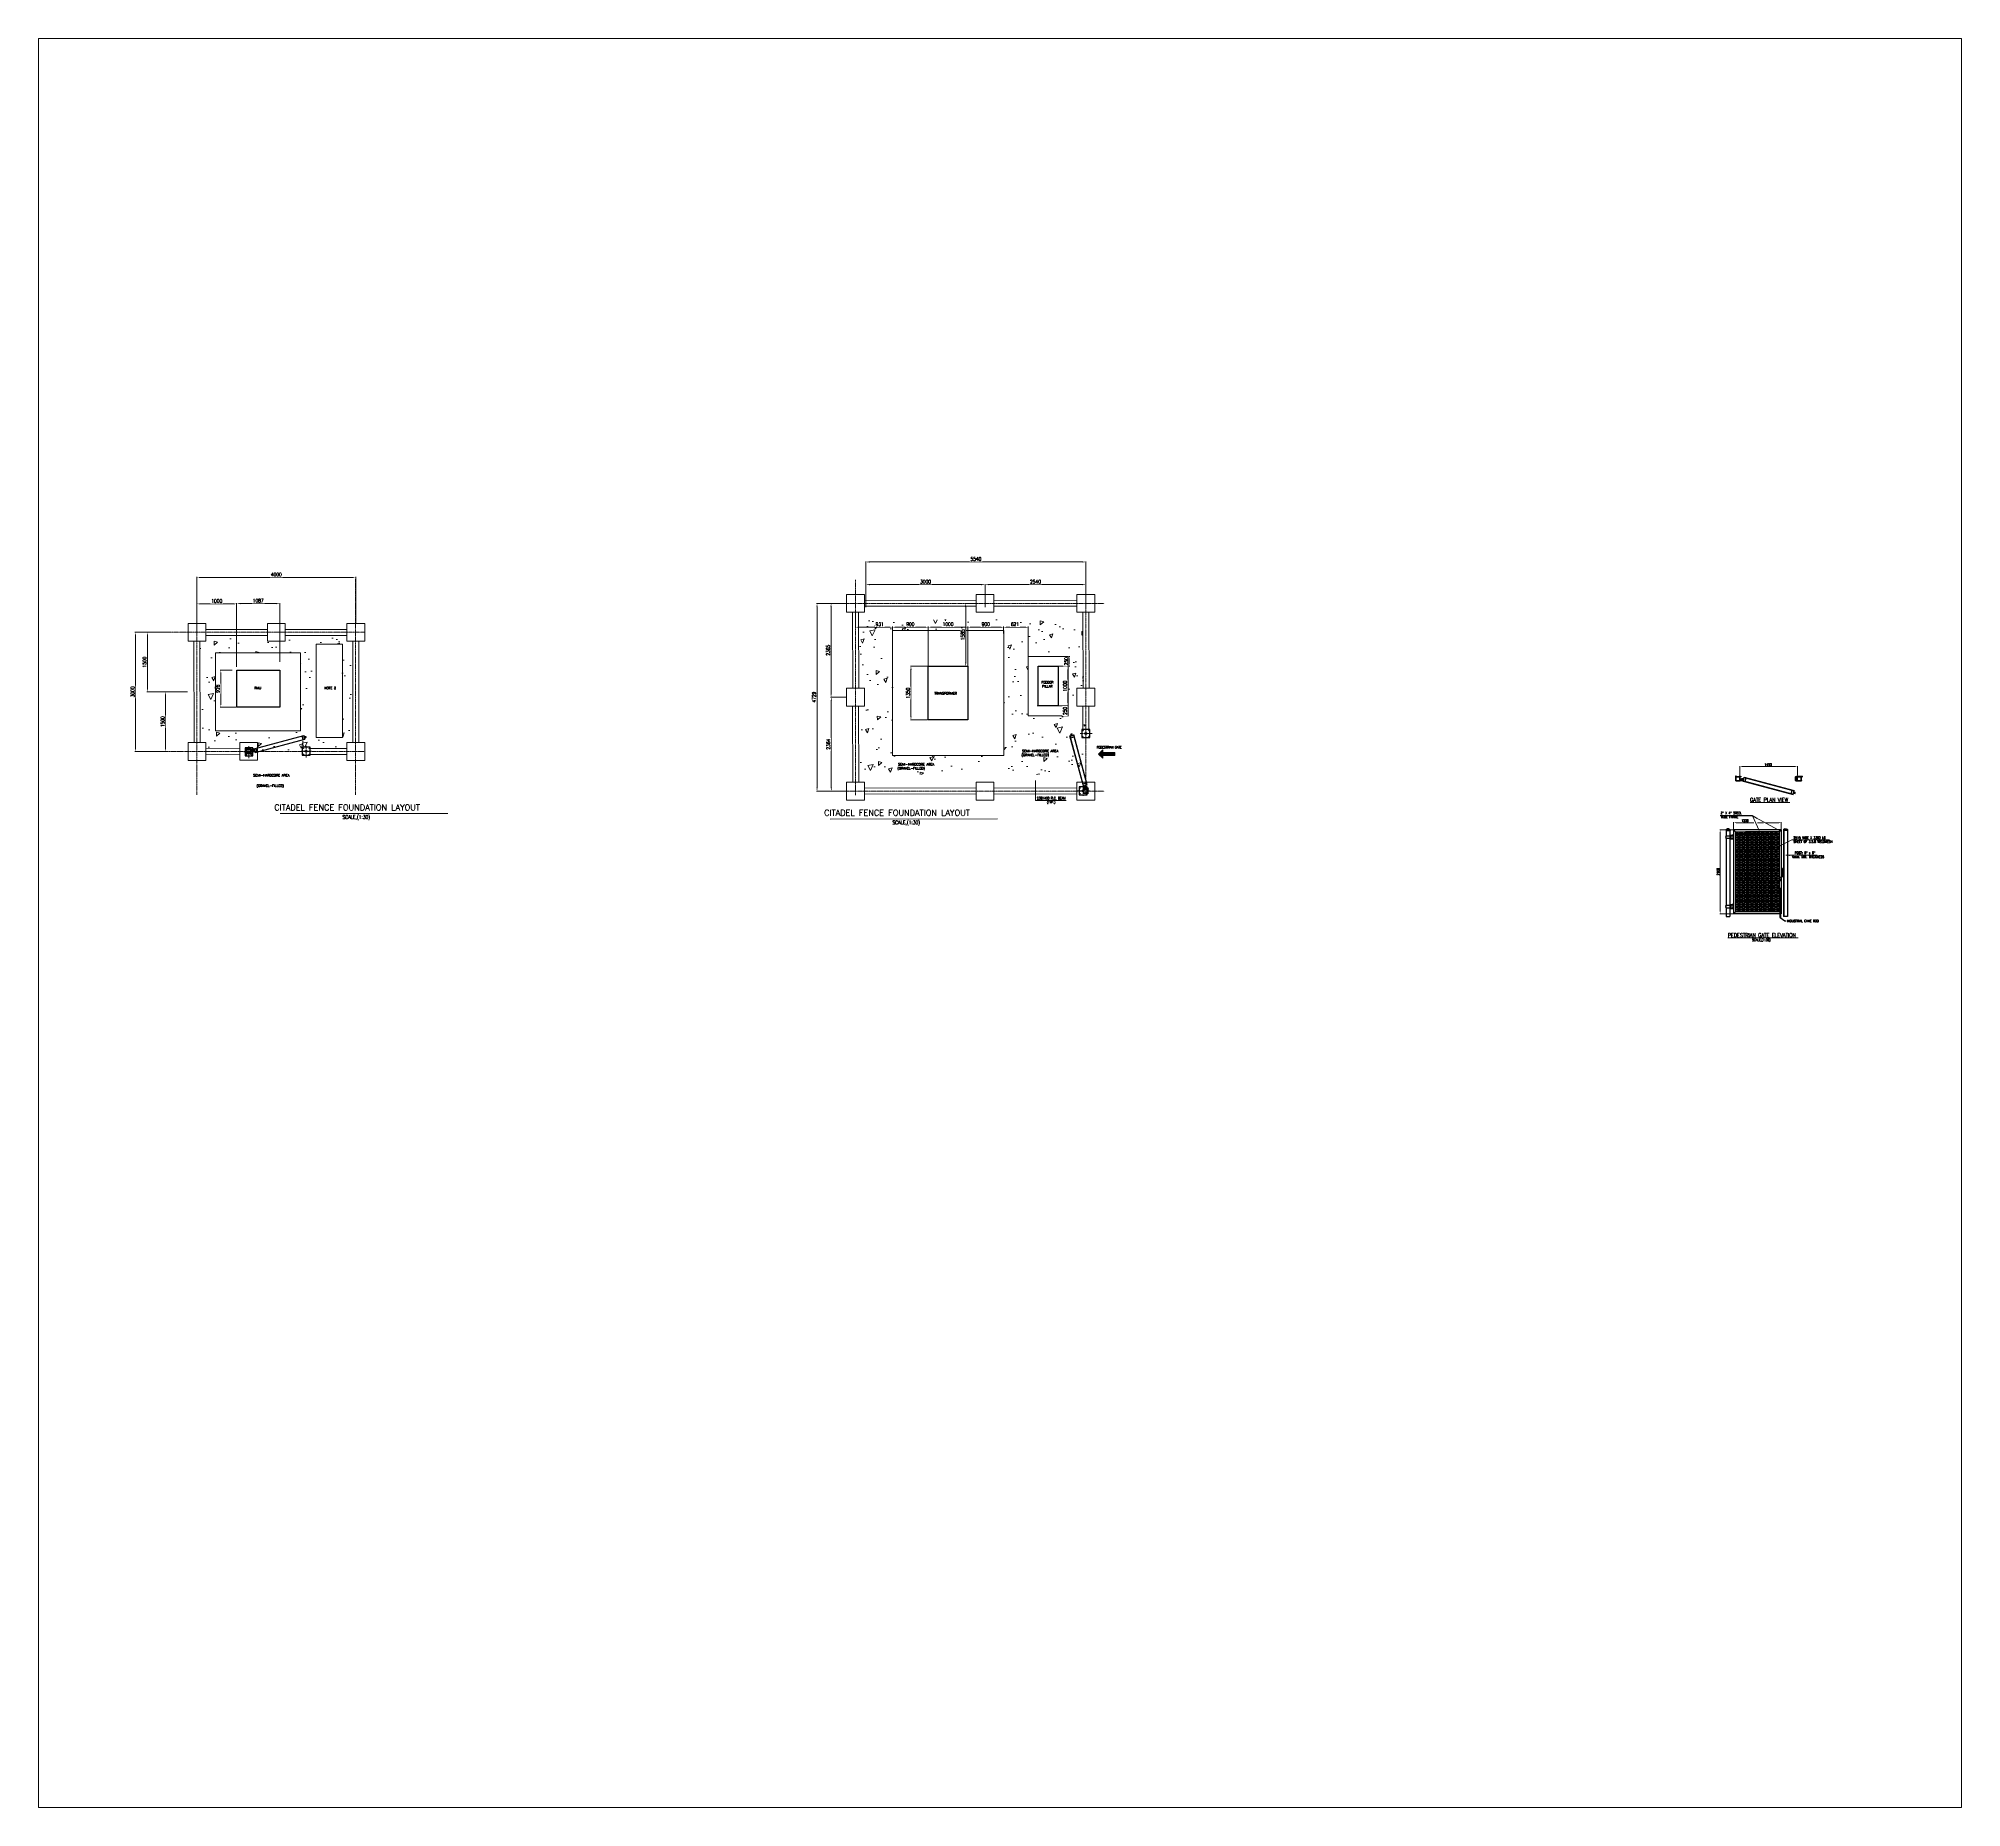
# Model space of a CAD drawing. Header units: inches. Extents: x 181346 to 1685482, y -440516 to 1273429.
# Drawn here: x 1534141 to 1582591, y 805090 to 849644 of the extents above; entities that cross this region are included whole.
import ezdxf
from ezdxf.enums import TextEntityAlignment as Align

# ---------------------------------------------------------------- set-up
doc = ezdxf.new("R2010")
doc.units = ezdxf.units.IN
doc.header["$LTSCALE"] = 10
doc.header["$MEASUREMENT"] = 0
for name, pattern in [('CENTER', [2, 1.25, -0.25, 0.25, -0.25]), ('CENTER2', [1.125, 0.75, -0.125, 0.125, -0.125]), ('CENTRE', [29, 22, -2, 3, -2]), ('CONTINOUS', [0]), ('PHANTOM2', [1.25, 0.625, -0.125, 0.125, -0.125, 0.125, -0.125])]:
    doc.linetypes.add(name, pattern=pattern)
doc.layers.get('0').update_dxf_attribs({"lineweight": 0})
for name, color, linetype, lineweight in [('@ TEXT', 1, 'Continuous', 13), ('@NEW DIMENSION', 1, 'CONTINOUS', 5), ('Concrete - Thick Line', 3, 'Continuous', 25), ('Grid', 1, 'Continuous', 0), ('OtherObjectType', 1, 'Continuous', 0), ('STRUCT_REF', 21, 'PHANTOM2', 9)]:
    doc.layers.add(name, color=color, linetype=linetype, lineweight=lineweight)
for name, color, linetype in [('CADdetails-1-FINE', 1, 'Continuous'), ('CADdetails-11-VERYFINE', 11, 'Continuous'), ('CADdetails-7-VERYFINE', 7, 'Continuous'), ('CADdetails-9-EXTRAFINE', 9, 'Continuous'), ('DRAIN', 4, 'CENTRE'), ('HATCH', 9, 'Continuous'), ('PDF_Images', 7, 'Continuous')]:
    doc.layers.add(name, color=color, linetype=linetype)
doc.styles.add('CADdetails-DIMENSIONS', font='ARIALN.TTF', dxfattribs={"height": 2.38})
doc.styles.add('ROMANS', font='romans.shx', dxfattribs={"width": 0.8})
doc.dimstyles.new('CADdetails-LEADER', dxfattribs={"dimtxt": 2.38, "dimasz": 2.38, "dimexe": 0.5, "dimexo": 1.5, "dimgap": 1, "dimtad": 0, "dimzin": 0, "dimdsep": 46, "dimtxsty": 'CADdetails-DIMENSIONS', "dimcen": 1, "dimclrd": 256, "dimclre": 256, "dimclrt": 256, "dimadec": 0, "dimazin": 0, "dimtfac": 1, "dimtdec": 4, "dimtofl": 0, "dimtmove": 0, "dimatfit": 3, "dimfxl": 1, "dimtolj": 1, "dimtzin": 0, "dimarcsym": 0})
doc.dimstyles.new('Scale20', dxfattribs={"dimscale": 20, "dimtxt": 3, "dimasz": 3, "dimexe": 0.5, "dimexo": 0.5, "dimgap": 1, "dimtad": 1, "dimdec": 0, "dimzin": 0, "dimdsep": 46, "dimtxsty": 'ROMANS', "dimcen": 2, "dimclrd": 4, "dimclre": 2, "dimclrt": 1, "dimadec": 0, "dimazin": 0, "dimtfac": 1, "dimtdec": 0, "dimtofl": 0, "dimtmove": 0, "dimatfit": 3, "dimfxl": 1, "dimtolj": 1, "dimtzin": 0, "dimlwd": 5, "dimlwe": 5, "dimarcsym": 0})
doc.dimstyles.new('Scale30', dxfattribs={"dimscale": 30, "dimtxt": 3, "dimasz": 3, "dimexe": 0.5, "dimexo": 0.5, "dimgap": 1, "dimtad": 1, "dimdec": 0, "dimzin": 0, "dimdsep": 46, "dimtxsty": 'ROMANS', "dimcen": 2, "dimclrd": 4, "dimclre": 2, "dimclrt": 1, "dimadec": 0, "dimazin": 0, "dimtfac": 1, "dimtdec": 0, "dimtofl": 0, "dimtmove": 0, "dimatfit": 3, "dimfxl": 1, "dimtolj": 1, "dimtzin": 0, "dimlwd": 5, "dimlwe": 5, "dimarcsym": 0})
pattern_1 = [(250, (0, 0), (-1043.1999, -279.52457), [112.5, -1237.5]), (195, (0, 0), (581.4727, -989.0605), [90, -990]), (300.451444, (-86.9, -23.3), (-461.7272, -1268.585), [95.6103, -1051.7132]), (246.1842, (102.6, -281.9), (-1589.2346, -314.2212), [168.75, -1856.25]), (296.63564, (-29.8, -308.1), (-817.6901, -1852.5679), [143.4155, -1577.5706]), (191.18416, (102.6, -281.9), (-817.6901, -1852.5679), [135, -1485]), (221, (-64, -262.7), (-1047.9194, 261.27565), [112.5, -1237.5]), (166, (-64, -262.7), (29.06145, -1146.95534), [90, -990]), (271.451445, (-151.3, -241), (-1018.8579, -885.6797), [95.6103, -1051.7132]), (237.5, (0, 0), (153.64482, -475.46522), [0, -978, 0, -1005, 0, -993.75]), (207.5, (0, 0), (-168.46163, -690.90128), [0, -573, 0, -955.5, 0, -378.75]), (167.5, (314.33, 114.4), (-764.01484, -242.07507), [0, -375, 0, -1170, 0, -1552.5]), (157.5, (455.3, 165.7), (-770.66673, -440.294), [0, -487.5, 0, -777, 0, -1102.5])]

# ---------------------------------------------------------------- blocks, each defined once
blk = doc.blocks.new('*D31')
at = {"color": 2, "lineweight": 5, "transparency": 16777216}
for p, q in [((1576840, 829716), (1576500, 829716)), ((1576840, 827601), (1576500, 827601))]:
    blk.add_line(p, q, dxfattribs=at)
at = {"color": 4, "lineweight": 5, "transparency": 16777216}
blk.add_line((1576510, 829656), (1576510, 827661), dxfattribs=at)
at = {"color": 4, "transparency": 16777216}
for points in [[(1576500, 829656), (1576520, 829656), (1576510, 829716)], [(1576500, 827661), (1576520, 827661), (1576510, 827601)]]:
    blk.add_solid(points, dxfattribs=at)
at = {"layer": 'Defpoints', "color": 0, "transparency": 16777216}
for p in [(1576850, 829716, 39), (1576510, 827601), (1576850, 827601, 39)]:
    blk.add_point(p, dxfattribs=at)
at = {"color": 1, "transparency": 16777216, "insert": (1576460, 828659), "char_height": 60, "attachment_point": 5, "rotation": 90, "style": 'ROMANS'}
blk.add_mtext('\\A1;2100', dxfattribs=at)
blk = doc.blocks.new('*D30')
at = {"color": 2, "lineweight": 5, "transparency": 16777216}
for p, q in [((1576850, 829726), (1576850, 829904)), ((1578050, 829644), (1578050, 829904))]:
    blk.add_line(p, q, dxfattribs=at)
at = {"color": 4, "lineweight": 5, "transparency": 16777216}
for p, q in [((1576910, 829894), (1577361, 829894)), ((1577453, 829894), (1577605, 829894)), ((1577655, 829894), (1577990, 829894))]:
    blk.add_line(p, q, dxfattribs=at)
at = {"color": 4, "transparency": 16777216}
for points in [[(1576910, 829904), (1576910, 829884), (1576850, 829894)], [(1577990, 829904), (1577990, 829884), (1578050, 829894)]]:
    blk.add_solid(points, dxfattribs=at)
at = {"layer": 'Defpoints', "color": 0, "transparency": 16777216}
for p in [(1576850, 829716, 39), (1578050, 829894), (1578050, 829634, 39)]:
    blk.add_point(p, dxfattribs=at)
at = {"color": 1, "transparency": 16777216, "insert": (1577135, 829944), "char_height": 60, "attachment_point": 5, "style": 'ROMANS'}
blk.add_mtext('\\A1;1200', dxfattribs=at)
blk = doc.blocks.new('*D67')
at = {"color": 2, "linetype": 'Continuous', "lineweight": 5, "transparency": 16777216}
for p, q in [((1557989, 835318), (1557989, 835904)), ((1560529, 835318), (1560529, 835904))]:
    blk.add_line(p, q, dxfattribs=at)
at = {"color": 4, "linetype": 'Continuous', "lineweight": 5, "transparency": 16777216}
blk.add_line((1560439, 835889), (1558079, 835889), dxfattribs=at)
at = {"color": 4, "transparency": 16777216}
for points in [[(1558079, 835904), (1558079, 835874), (1557989, 835889)], [(1560439, 835904), (1560439, 835874), (1560529, 835889)]]:
    blk.add_solid(points, dxfattribs=at)
at = {"layer": 'Defpoints', "color": 0, "transparency": 16777216}
for p in [(1557989, 835889), (1557989, 835303), (1560529, 835303)]:
    blk.add_point(p, dxfattribs=at)
at = {"color": 1, "transparency": 16777216, "insert": (1559259, 835964), "char_height": 90, "attachment_point": 5, "style": 'ROMANS', "bg_fill": 3, "box_fill_scale": 1.25, "bg_fill_color": 256, "bg_fill_true_color": 13158600, "bg_fill_transparency": 0}
blk.add_mtext('\\A1;2540', dxfattribs=at)
blk = doc.blocks.new('*D68')
at = {"color": 2, "linetype": 'Continuous', "lineweight": 5, "transparency": 16777216}
for p, q in [((1554989, 835318), (1554989, 835904)), ((1557989, 835318), (1557989, 835904))]:
    blk.add_line(p, q, dxfattribs=at)
at = {"color": 4, "linetype": 'Continuous', "lineweight": 5, "transparency": 16777216}
blk.add_line((1557899, 835889), (1555079, 835889), dxfattribs=at)
at = {"color": 4, "transparency": 16777216}
for points in [[(1555079, 835904), (1555079, 835874), (1554989, 835889)], [(1557899, 835904), (1557899, 835874), (1557989, 835889)]]:
    blk.add_solid(points, dxfattribs=at)
at = {"layer": 'Defpoints', "color": 0, "transparency": 16777216}
for p in [(1554989, 835889), (1554989, 835303), (1557989, 835303)]:
    blk.add_point(p, dxfattribs=at)
at = {"color": 1, "transparency": 16777216, "insert": (1556489, 835964), "char_height": 90, "attachment_point": 5, "style": 'ROMANS', "bg_fill": 3, "box_fill_scale": 1.25, "bg_fill_color": 256, "bg_fill_true_color": 13158600, "bg_fill_transparency": 0}
blk.add_mtext('\\A1;3000', dxfattribs=at)
blk = doc.blocks.new('*D71')
at = {"color": 2, "linetype": 'Continuous', "lineweight": 5, "transparency": 16777216}
for p, q in [((1554110, 835418), (1554125, 835418)), ((1554487, 833053), (1554095, 833053))]:
    blk.add_line(p, q, dxfattribs=at)
at = {"color": 4, "linetype": 'Continuous', "lineweight": 5, "transparency": 16777216}
blk.add_line((1554110, 835328), (1554110, 833143), dxfattribs=at)
at = {"color": 4, "transparency": 16777216}
for points in [[(1554095, 835328), (1554125, 835328), (1554110, 835418)], [(1554095, 833143), (1554125, 833143), (1554110, 833053)]]:
    blk.add_solid(points, dxfattribs=at)
at = {"layer": 'Defpoints', "color": 0, "transparency": 16777216}
for p in [(1554110, 835418), (1554110, 833053), (1554502, 833053)]:
    blk.add_point(p, dxfattribs=at)
at = {"color": 1, "transparency": 16777216, "insert": (1554035, 834236), "char_height": 90, "attachment_point": 5, "rotation": 90, "style": 'ROMANS', "bg_fill": 3, "box_fill_scale": 1.25, "bg_fill_color": 256, "bg_fill_true_color": 13158600, "bg_fill_transparency": 0}
blk.add_mtext('\\A1;2365', dxfattribs=at)
blk = doc.blocks.new('*D72')
at = {"color": 2, "linetype": 'Continuous', "lineweight": 5, "transparency": 16777216}
for p, q in [((1554487, 833053), (1554101, 833053)), ((1554116, 830689), (1554131, 830689))]:
    blk.add_line(p, q, dxfattribs=at)
at = {"color": 4, "linetype": 'Continuous', "lineweight": 5, "transparency": 16777216}
blk.add_line((1554116, 832963), (1554116, 830779), dxfattribs=at)
at = {"color": 4, "transparency": 16777216}
for points in [[(1554101, 832963), (1554131, 832963), (1554116, 833053)], [(1554101, 830779), (1554131, 830779), (1554116, 830689)]]:
    blk.add_solid(points, dxfattribs=at)
at = {"layer": 'Defpoints', "color": 0, "transparency": 16777216}
for p in [(1554502, 833053), (1554116, 830689), (1554116, 830689)]:
    blk.add_point(p, dxfattribs=at)
at = {"color": 1, "transparency": 16777216, "insert": (1554041, 831871), "char_height": 90, "attachment_point": 5, "rotation": 90, "style": 'ROMANS', "bg_fill": 3, "box_fill_scale": 1.25, "bg_fill_color": 256, "bg_fill_true_color": 13158600, "bg_fill_transparency": 0}
blk.add_mtext('\\A1;2364', dxfattribs=at)
blk = doc.blocks.new('*D73')
at = {"color": 2, "linetype": 'Continuous', "lineweight": 5, "transparency": 16777216}
for p, q in [((1554989, 835318), (1554989, 836475)), ((1560529, 835318), (1560529, 836475))]:
    blk.add_line(p, q, dxfattribs=at)
at = {"color": 4, "linetype": 'Continuous', "lineweight": 5, "transparency": 16777216}
blk.add_line((1555079, 836460), (1560439, 836460), dxfattribs=at)
at = {"color": 4, "transparency": 16777216}
for points in [[(1555079, 836475), (1555079, 836445), (1554989, 836460)], [(1560439, 836475), (1560439, 836445), (1560529, 836460)]]:
    blk.add_solid(points, dxfattribs=at)
at = {"layer": 'Defpoints', "color": 0, "transparency": 16777216}
for p in [(1560529, 836460), (1554989, 835303), (1560529, 835303)]:
    blk.add_point(p, dxfattribs=at)
at = {"color": 1, "transparency": 16777216, "insert": (1557759, 836535), "char_height": 90, "attachment_point": 5, "style": 'ROMANS', "bg_fill": 3, "box_fill_scale": 1.25, "bg_fill_color": 256, "bg_fill_true_color": 13158600, "bg_fill_transparency": 0}
blk.add_mtext('\\A1;5540', dxfattribs=at)
blk = doc.blocks.new('*D74')
at = {"color": 2, "linetype": 'Continuous', "lineweight": 5, "transparency": 16777216}
for p, q in [((1554479, 835418), (1553741, 835418)), ((1554491, 830689), (1553741, 830689))]:
    blk.add_line(p, q, dxfattribs=at)
at = {"color": 4, "linetype": 'Continuous', "lineweight": 5, "transparency": 16777216}
blk.add_line((1553756, 830779), (1553756, 835328), dxfattribs=at)
at = {"color": 4, "transparency": 16777216}
for points in [[(1553741, 835328), (1553771, 835328), (1553756, 835418)], [(1553741, 830779), (1553771, 830779), (1553756, 830689)]]:
    blk.add_solid(points, dxfattribs=at)
at = {"layer": 'Defpoints', "color": 0, "transparency": 16777216}
for p in [(1553756, 835418), (1554494, 835418), (1554506, 830689)]:
    blk.add_point(p, dxfattribs=at)
at = {"color": 1, "transparency": 16777216, "insert": (1553681, 833054), "char_height": 90, "attachment_point": 5, "rotation": 90, "style": 'ROMANS', "bg_fill": 3, "box_fill_scale": 1.25, "bg_fill_color": 256, "bg_fill_true_color": 13158600, "bg_fill_transparency": 0}
blk.add_mtext('\\A1;4729', dxfattribs=at)
blk = doc.blocks.new('DDFGGG')
blk.add_lwpolyline([(727400014, 657766208), (727400214, 657766208), (727400214, 657766408), (727400014, 657766408)], close=True)
for centre, radius in [((727400039, 657766383), 4), ((727400039, 657766233), 4), ((727400114, 657766308), 22.9), ((727400189, 657766383), 4), ((727400189, 657766233), 4)]:
    blk.add_circle(centre, radius)
at = {"layer": 'PDF_Images', "color": 251, "linetype": 'CENTER2', "lineweight": 0, "ltscale": 10}
for p, q in [((727400114, 657766172), (727400114, 657766434)), ((727399955, 657766308), (727400262, 657766308))]:
    blk.add_line(p, q, dxfattribs=at)
blk = doc.blocks.new('DGHGJI')
at = {"layer": 'CADdetails-1-FINE', "linetype": 'Continuous'}
for p, q in [((95825, -88554), (95825, -88547)), ((95835, -88547), (95825, -88547)), ((95835, -88554), (95825, -88554)), ((95825, -88658), (95825, -88652)), ((95835, -88652), (95825, -88652)), ((95835, -88658), (95825, -88658)), ((95899, -88547), (95835, -88547)), ((95945, -88554), (95835, -88554)), ((95945, -88652), (95835, -88652)), ((95945, -88658), (95835, -88658)), ((95850, -88649), (95850, -88557)), ((95945, -88554), (95853, -88554)), ((95945, -88652), (95853, -88652)), ((95854, -88648), (95854, -88557)), ((95945, -88557), (95854, -88557)), ((95945, -88648), (95854, -88648)), ((95945, -88648), (95945, -88557)), ((95948, -88649), (95948, -88557)), ((95948, -88649), (95948, -88557)), ((95954, -88649), (95954, -88557))]:
    blk.add_line(p, q, dxfattribs=at)
at = {"layer": 'CADdetails-1-FINE', "linetype": 'Continuous', "extrusion": (0, 0, -1)}
for centre, radius, start, end in [((-95853, -88649), 3.07, 270, 0), ((-95945, -88557), 9.22, 90, 180), ((-95945, -88557), 3.07, 90, 180), ((-95945, -88557), 3.07, 90, 180), ((-95945, -88649), 3.07, 180, 270), ((-95945, -88649), 9.22, 180, 270), ((-95945, -88649), 3.07, 180, 270)]:
    blk.add_arc(centre, radius, start, end, dxfattribs=at)
at = {"layer": 'CADdetails-1-FINE', "linetype": 'Continuous'}
for centre, radius, start, end in [((95853, -88649), 3.07, 180, 270), ((95945, -88557), 9.22, 0, 90), ((95945, -88557), 3.07, 0, 90), ((95945, -88557), 3.07, 0, 90), ((95945, -88649), 3.07, 270, 0), ((95945, -88649), 9.22, 270, 0), ((95945, -88649), 3.07, 270, 0)]:
    blk.add_arc(centre, radius, start, end, dxfattribs=at)
at = {"layer": 'CADdetails-11-VERYFINE', "linetype": 'Continuous'}
for p, q in [((95863, -88444), (96200, -87188)), ((95866, -88442), (96201, -87191)), ((96295, -87214), (96200, -87188)), ((96292, -87215), (96201, -87191)), ((95957, -88467), (96292, -87215)), ((95958, -88469), (96295, -87214)), ((96282, -87261), (96187, -87236)), ((96280, -87259), (96189, -87234)), ((95958, -88469), (95863, -88444)), ((95957, -88467), (95866, -88442)), ((95971, -88422), (95876, -88396)), ((95968, -88423), (95877, -88399))]:
    blk.add_line(p, q, dxfattribs=at)
at = {"layer": 'CADdetails-9-EXTRAFINE', "linetype": 'Continuous'}
for p, q in [((96211, -87191), (96213, -87187)), ((96218, -87189), (96213, -87187)), ((96217, -87193), (96218, -87189)), ((96278, -87205), (96218, -87189)), ((96236, -87194), (96246, -87158)), ((96270, -87165), (96246, -87158)), ((96247, -87180), (96250, -87169)), ((96248, -87197), (96258, -87161)), ((96257, -87183), (96260, -87172)), ((96260, -87200), (96270, -87165)), ((96277, -87209), (96278, -87205)), ((96284, -87207), (96278, -87205)), ((96283, -87210), (96284, -87207)), ((95833, -88547), (95833, -88545)), ((95837, -88545), (95833, -88545)), ((95855, -88547), (95833, -88547)), ((95834, -88545), (95834, -88537)), ((95837, -88536), (95835, -88536)), ((95835, -88554), (95835, -88547)), ((95835, -88658), (95835, -88652)), ((95844, -88536), (95837, -88536)), ((95844, -88545), (95837, -88545)), ((95849, -88525), (95838, -88525)), ((95838, -88547), (95838, -88545)), ((95838, -88554), (95838, -88547)), ((95838, -88658), (95838, -88652)), ((95838, -88652), (95838, -88652)), ((95838, -88658), (95838, -88654)), ((95839, -88545), (95839, -88537)), ((95840, -88525), (95841, -88523)), ((95848, -88523), (95840, -88523)), ((95840, -88652), (95840, -88525)), ((95840, -88545), (95840, -88536)), ((95844, -88545), (95844, -88536)), ((95851, -88536), (95844, -88536)), ((95844, -88547), (95844, -88545)), ((95851, -88545), (95844, -88545)), ((95844, -88652), (95844, -88652)), ((95848, -88525), (95847, -88523)), ((95848, -88652), (95848, -88525)), ((95848, -88545), (95848, -88536)), ((95849, -88545), (95849, -88537)), ((95849, -88652), (95849, -88652)), ((95849, -88658), (95849, -88654)), ((95850, -88547), (95850, -88545)), ((95850, -88554), (95850, -88547)), ((95850, -88658), (95850, -88652)), ((95852, -88536), (95851, -88536)), ((95855, -88545), (95851, -88545)), ((95854, -88545), (95854, -88537)), ((95855, -88547), (95855, -88545)), ((95899, -88538), (95899, -88498)), ((95948, -88538), (95899, -88538)), ((95899, -88547), (95899, -88538)), ((95948, -88541), (95899, -88541)), ((95948, -88547), (95899, -88547)), ((95905, -88479), (95910, -88458)), ((95908, -88480), (95914, -88467)), ((95914, -88510), (95914, -88495)), ((95946, -88470), (95921, -88463)), ((95933, -88510), (95933, -88495)), ((95948, -88538), (95948, -88498)), ((95948, -88547), (95948, -88538)), ((95949, -88491), (95950, -88477)), ((95952, -88491), (95958, -88471))]:
    blk.add_line(p, q, dxfattribs=at)
for points in [[(95837, -88536, 0), (95837, -88536, 0), (95835, -88536, 0), (95835, -88536, 0), (95834, -88537, 0)], [(95834, -88537, 0), (95834, -88537, 0), (95835, -88536, 0), (95835, -88536, 0), (95837, -88536, 0)], [(95834, -88545, 0), (95834, -88545, 0), (95835, -88545, 0), (95835, -88545, 0), (95837, -88545, 0)], [(95837, -88545, 0), (95837, -88545, 0), (95835, -88545, 0), (95835, -88545, 0), (95834, -88545, 0)], [(95839, -88537, 0), (95839, -88537, 0), (95838, -88536, 0), (95838, -88536, 0), (95837, -88536, 0)], [(95837, -88536, 0), (95837, -88536, 0), (95838, -88536, 0), (95838, -88536, 0), (95839, -88537, 0)], [(95837, -88545, 0), (95837, -88545, 0), (95838, -88545, 0), (95838, -88545, 0), (95839, -88545, 0)], [(95839, -88545, 0), (95839, -88545, 0), (95838, -88545, 0), (95838, -88545, 0), (95837, -88545, 0)], [(95838, -88654, 0), (95838, -88654, 0), (95838, -88652, 0), (95838, -88652, 0), (95838, -88654, 0)], [(95849, -88654, 0), (95849, -88654, 0), (95844, -88652, 0), (95844, -88652, 0), (95838, -88654, 0)], [(95838, -88654, 0), (95838, -88654, 0), (95844, -88652, 0), (95844, -88652, 0), (95849, -88654, 0)], [(95844, -88536, 0), (95844, -88536, 0), (95841, -88536, 0), (95841, -88536, 0), (95839, -88537, 0)], [(95839, -88537, 0), (95839, -88537, 0), (95841, -88536, 0), (95841, -88536, 0), (95844, -88536, 0)], [(95844, -88545, 0), (95844, -88545, 0), (95841, -88545, 0), (95841, -88545, 0), (95839, -88545, 0)], [(95839, -88545, 0), (95839, -88545, 0), (95841, -88545, 0), (95841, -88545, 0), (95844, -88545, 0)], [(95844, -88536, 0), (95844, -88536, 0), (95846, -88536, 0), (95846, -88536, 0), (95849, -88537, 0)], [(95849, -88537, 0), (95849, -88537, 0), (95846, -88536, 0), (95846, -88536, 0), (95844, -88536, 0)], [(95849, -88545, 0), (95849, -88545, 0), (95846, -88545, 0), (95846, -88545, 0), (95844, -88545, 0)], [(95844, -88545, 0), (95844, -88545, 0), (95846, -88545, 0), (95846, -88545, 0), (95849, -88545, 0)], [(95849, -88537, 0), (95849, -88537, 0), (95850, -88536, 0), (95850, -88536, 0), (95851, -88536, 0)], [(95851, -88536, 0), (95851, -88536, 0), (95850, -88536, 0), (95850, -88536, 0), (95849, -88537, 0)], [(95851, -88545, 0), (95851, -88545, 0), (95850, -88545, 0), (95850, -88545, 0), (95849, -88545, 0)], [(95849, -88545, 0), (95849, -88545, 0), (95850, -88545, 0), (95850, -88545, 0), (95851, -88545, 0)], [(95849, -88654, 0), (95849, -88654, 0), (95849, -88652, 0), (95849, -88652, 0), (95849, -88654, 0)], [(95854, -88537, 0), (95854, -88537, 0), (95852, -88536, 0), (95852, -88536, 0), (95851, -88536, 0)], [(95851, -88536, 0), (95851, -88536, 0), (95852, -88536, 0), (95852, -88536, 0), (95854, -88537, 0)], [(95851, -88545, 0), (95851, -88545, 0), (95852, -88545, 0), (95852, -88545, 0), (95854, -88545, 0)], [(95854, -88545, 0), (95854, -88545, 0), (95852, -88545, 0), (95852, -88545, 0), (95851, -88545, 0)]]:
    blk.add_polyline3d(points, dxfattribs=at)
for radius in [27.8, 23.1]:
    blk.add_circle((95924, -88503), radius, dxfattribs=at)
at = {"layer": 'CADdetails-9-EXTRAFINE', "linetype": 'Continuous', "extrusion": (0, 0, -1)}
blk.add_circle((-95924, -88503), 23.1, dxfattribs=at)
at = {"layer": 'CADdetails-9-EXTRAFINE', "linetype": 'Continuous'}
for centre, radius, start, end in [((96255, -87173), 12.3, 345, 165), ((96252, -87182), 4.99, 165, 345), ((96255, -87171), 4.99, 345, 165), ((95853, -88557), 3.07, 90, 180), ((95924, -88498), 24.6, 0, 180), ((95906, -88479), 1.54, 165, 335), ((95912, -88458), 1.54, 75, 165), ((95919, -88469), 6.15, 75, 155), ((95924, -88495), 9.44, 0, 180), ((95924, -88510), 9.44, 180, 0), ((95944, -88476), 6.15, 355, 75), ((95951, -88491), 1.54, 175, 345), ((95956, -88470), 1.54, 345, 75)]:
    blk.add_arc(centre, radius, start, end, dxfattribs=at)
at = {"layer": 'CADdetails-9-EXTRAFINE', "linetype": 'Continuous', "extrusion": (0, 0, -1)}
for centre, radius, start, end in [((-96252, -87182), 4.99, 195, 15), ((-96255, -87171), 4.99, 15, 195), ((-95853, -88557), 3.07, 0, 90), ((-95924, -88498), 24.6, 0, 180), ((-95906, -88479), 1.54, 205, 15), ((-95912, -88458), 1.54, 15, 105), ((-95919, -88469), 6.15, 25, 105), ((-95924, -88495), 9.44, 0, 180), ((-95924, -88510), 9.44, 180, 0), ((-95944, -88476), 6.15, 105, 185), ((-95951, -88491), 1.54, 195, 5), ((-95956, -88470), 1.54, 105, 195)]:
    blk.add_arc(centre, radius, start, end, dxfattribs=at)
blk = doc.blocks.new('*D76')
at = {"color": 2, "linetype": 'Continuous', "lineweight": 5, "transparency": 16777216}
for p, q in [((1555658, 833847), (1555658, 834832)), ((1556558, 833847), (1556558, 834832))]:
    blk.add_line(p, q, dxfattribs=at)
at = {"color": 4, "linetype": 'Continuous', "lineweight": 5, "transparency": 16777216}
blk.add_line((1555748, 834817), (1556468, 834817), dxfattribs=at)
at = {"color": 4, "transparency": 16777216}
for points in [[(1555748, 834832), (1555748, 834802), (1555658, 834817)], [(1556468, 834832), (1556468, 834802), (1556558, 834817)]]:
    blk.add_solid(points, dxfattribs=at)
at = {"layer": 'Defpoints', "color": 0, "transparency": 16777216}
for p in [(1556558, 834817), (1555658, 833832), (1556558, 833832)]:
    blk.add_point(p, dxfattribs=at)
at = {"color": 1, "transparency": 16777216, "insert": (1556108, 834892), "char_height": 90, "attachment_point": 5, "style": 'ROMANS', "bg_fill": 3, "box_fill_scale": 1.25, "bg_fill_color": 256, "bg_fill_true_color": 13158600, "bg_fill_transparency": 0}
blk.add_mtext('\\A1;900', dxfattribs=at)
blk = doc.blocks.new('*D77')
at = {"color": 2, "linetype": 'Continuous', "lineweight": 5, "transparency": 16777216}
for p, q in [((1557558, 833598), (1557558, 834832)), ((1558458, 834658), (1558458, 834832))]:
    blk.add_line(p, q, dxfattribs=at)
at = {"color": 4, "linetype": 'Continuous', "lineweight": 5, "transparency": 16777216}
blk.add_line((1557648, 834817), (1558368, 834817), dxfattribs=at)
at = {"color": 4, "transparency": 16777216}
for points in [[(1557648, 834832), (1557648, 834802), (1557558, 834817)], [(1558368, 834832), (1558368, 834802), (1558458, 834817)]]:
    blk.add_solid(points, dxfattribs=at)
at = {"layer": 'Defpoints', "color": 0, "transparency": 16777216}
for p in [(1558458, 834817), (1558458, 834643), (1557558, 833583)]:
    blk.add_point(p, dxfattribs=at)
at = {"color": 1, "transparency": 16777216, "insert": (1558008, 834892), "char_height": 90, "attachment_point": 5, "style": 'ROMANS', "bg_fill": 3, "box_fill_scale": 1.25, "bg_fill_color": 256, "bg_fill_true_color": 13158600, "bg_fill_transparency": 0}
blk.add_mtext('\\A1;900', dxfattribs=at)
blk = doc.blocks.new('*D78')
at = {"color": 2, "linetype": 'Continuous', "lineweight": 5, "transparency": 16777216}
for p, q in [((1559329, 834083), (1560123, 834083)), ((1559329, 833833), (1560123, 833833))]:
    blk.add_line(p, q, dxfattribs=at)
at = {"color": 4, "linetype": 'Continuous', "lineweight": 5, "transparency": 16777216}
blk.add_line((1560108, 833993), (1560108, 833923), dxfattribs=at)
at = {"color": 4, "transparency": 16777216}
for points in [[(1560093, 833993), (1560123, 833993), (1560108, 834083)], [(1560093, 833923), (1560123, 833923), (1560108, 833833)]]:
    blk.add_solid(points, dxfattribs=at)
at = {"layer": 'Defpoints', "color": 0, "transparency": 16777216}
for p in [(1559314, 834083), (1559314, 833833)]:
    blk.add_point(p, dxfattribs=at)
at = {"color": 1, "transparency": 16777216, "insert": (1560033, 833958), "char_height": 90, "attachment_point": 5, "rotation": 90, "style": 'ROMANS', "bg_fill": 3, "box_fill_scale": 1.25, "bg_fill_color": 256, "bg_fill_true_color": 13158600, "bg_fill_transparency": 0}
blk.add_mtext('\\A1;250', dxfattribs=at)
at = {"layer": 'Defpoints', "color": 0, "transparency": 16777216}
blk.add_point((1560108, 833833), dxfattribs=at)
blk = doc.blocks.new('*D84')
at = {"color": 2, "linetype": 'Continuous', "lineweight": 5, "transparency": 16777216}
for p, q in [((1554727, 835178), (1554727, 834802)), ((1555658, 834748), (1555658, 834832))]:
    blk.add_line(p, q, dxfattribs=at)
at = {"color": 4, "linetype": 'Continuous', "lineweight": 5, "transparency": 16777216}
blk.add_line((1554817, 834817), (1555568, 834817), dxfattribs=at)
at = {"color": 4, "transparency": 16777216}
for points in [[(1554817, 834832), (1554817, 834802), (1554727, 834817)], [(1555568, 834832), (1555568, 834802), (1555658, 834817)]]:
    blk.add_solid(points, dxfattribs=at)
at = {"layer": 'Defpoints', "color": 0, "transparency": 16777216}
blk.add_point((1554727, 835193), dxfattribs=at)
at = {"color": 1, "transparency": 16777216, "insert": (1555335, 834892), "char_height": 90, "attachment_point": 5, "style": 'ROMANS', "bg_fill": 3, "box_fill_scale": 1.25, "bg_fill_color": 256, "bg_fill_true_color": 13158600, "bg_fill_transparency": 0}
blk.add_mtext('\\A1;931', dxfattribs=at)
at = {"layer": 'Defpoints', "color": 0, "transparency": 16777216}
for p in [(1555658, 834817), (1555658, 834733)]:
    blk.add_point(p, dxfattribs=at)
blk = doc.blocks.new('*D85')
at = {"color": 2, "linetype": 'Continuous', "lineweight": 5, "transparency": 16777216}
for p, q in [((1556558, 833848), (1556558, 834833)), ((1557558, 833848), (1557558, 834833))]:
    blk.add_line(p, q, dxfattribs=at)
at = {"color": 4, "linetype": 'Continuous', "lineweight": 5, "transparency": 16777216}
blk.add_line((1556648, 834818), (1557468, 834818), dxfattribs=at)
at = {"color": 4, "transparency": 16777216}
for points in [[(1556648, 834833), (1556648, 834803), (1556558, 834818)], [(1557468, 834833), (1557468, 834803), (1557558, 834818)]]:
    blk.add_solid(points, dxfattribs=at)
at = {"layer": 'Defpoints', "color": 0, "transparency": 16777216}
for p in [(1557558, 834818), (1556558, 833833), (1557558, 833833)]:
    blk.add_point(p, dxfattribs=at)
at = {"color": 1, "transparency": 16777216, "insert": (1557058, 834893), "char_height": 90, "attachment_point": 5, "style": 'ROMANS', "bg_fill": 3, "box_fill_scale": 1.25, "bg_fill_color": 256, "bg_fill_true_color": 13158600, "bg_fill_transparency": 0}
blk.add_mtext('\\A1;1000', dxfattribs=at)
blk = doc.blocks.new('*D86')
at = {"color": 2, "linetype": 'Continuous', "lineweight": 5, "transparency": 16777216}
for p, q in [((1558458, 834748), (1558458, 834832)), ((1559079, 833923), (1559079, 834832))]:
    blk.add_line(p, q, dxfattribs=at)
at = {"color": 4, "linetype": 'Continuous', "lineweight": 5, "transparency": 16777216}
blk.add_line((1558548, 834817), (1558989, 834817), dxfattribs=at)
at = {"layer": 'Defpoints', "color": 0, "transparency": 16777216}
blk.add_point((1559079, 833908), dxfattribs=at)
at = {"color": 1, "transparency": 16777216, "insert": (1558742, 834893), "char_height": 90, "attachment_point": 5, "style": 'ROMANS', "bg_fill": 3, "box_fill_scale": 1.25, "bg_fill_color": 256, "bg_fill_true_color": 13158600, "bg_fill_transparency": 0}
blk.add_mtext('\\A1;621', dxfattribs=at)
at = {"color": 4, "transparency": 16777216}
for points in [[(1558548, 834832), (1558548, 834802), (1558458, 834817)], [(1558989, 834832), (1558989, 834802), (1559079, 834817)]]:
    blk.add_solid(points, dxfattribs=at)
at = {"layer": 'Defpoints', "color": 0, "transparency": 16777216}
for p in [(1559079, 834817), (1558458, 834733)]:
    blk.add_point(p, dxfattribs=at)
blk = doc.blocks.new('*D89')
at = {"color": 2, "linetype": 'Continuous', "lineweight": 5, "transparency": 16777216}
for p, q in [((1557793, 835418), (1557487, 835418)), ((1556680, 833833), (1557517, 833833))]:
    blk.add_line(p, q, dxfattribs=at)
at = {"color": 4, "linetype": 'Continuous', "lineweight": 5, "transparency": 16777216}
blk.add_line((1557502, 835328), (1557502, 833923), dxfattribs=at)
at = {"color": 4, "transparency": 16777216}
for points in [[(1557487, 835328), (1557517, 835328), (1557502, 835418)], [(1557487, 833923), (1557517, 833923), (1557502, 833833)]]:
    blk.add_solid(points, dxfattribs=at)
at = {"layer": 'Defpoints', "color": 0, "transparency": 16777216}
for p in [(1557808, 835418), (1556665, 833833), (1557502, 833833)]:
    blk.add_point(p, dxfattribs=at)
at = {"color": 1, "transparency": 16777216, "insert": (1557427, 834625), "char_height": 90, "attachment_point": 5, "rotation": 90, "style": 'ROMANS', "bg_fill": 3, "box_fill_scale": 1.25, "bg_fill_color": 256, "bg_fill_true_color": 13158600, "bg_fill_transparency": 0}
blk.add_mtext('\\A1;1585', dxfattribs=at)
blk = doc.blocks.new('*D90')
at = {"color": 2, "linetype": 'Continuous', "lineweight": 5, "transparency": 16777216}
for p, q in [((1556543, 833833), (1556108, 833833)), ((1556543, 832483), (1556108, 832483))]:
    blk.add_line(p, q, dxfattribs=at)
at = {"color": 4, "linetype": 'Continuous', "lineweight": 5, "transparency": 16777216}
blk.add_line((1556123, 833743), (1556123, 832573), dxfattribs=at)
at = {"color": 4, "transparency": 16777216}
for points in [[(1556108, 833743), (1556138, 833743), (1556123, 833833)], [(1556108, 832573), (1556138, 832573), (1556123, 832483)]]:
    blk.add_solid(points, dxfattribs=at)
at = {"layer": 'Defpoints', "color": 0, "transparency": 16777216}
for p in [(1556558, 833833), (1556123, 832483), (1556558, 832483)]:
    blk.add_point(p, dxfattribs=at)
at = {"color": 1, "transparency": 16777216, "insert": (1556048, 833158), "char_height": 90, "attachment_point": 5, "rotation": 90, "style": 'ROMANS', "bg_fill": 3, "box_fill_scale": 1.25, "bg_fill_color": 256, "bg_fill_true_color": 13158600, "bg_fill_transparency": 0}
blk.add_mtext('\\A1;1350', dxfattribs=at)
blk = doc.blocks.new('*D93')
at = {"color": 2, "linetype": 'Continuous', "lineweight": 5, "transparency": 16777216}
for p, q in [((1560079, 833833), (1560094, 833833)), ((1559302, 832833), (1560094, 832833))]:
    blk.add_line(p, q, dxfattribs=at)
at = {"color": 4, "linetype": 'Continuous', "lineweight": 5, "transparency": 16777216}
blk.add_line((1560079, 833743), (1560079, 832923), dxfattribs=at)
at = {"color": 4, "transparency": 16777216}
for points in [[(1560064, 833743), (1560094, 833743), (1560079, 833833)], [(1560064, 832923), (1560094, 832923), (1560079, 832833)]]:
    blk.add_solid(points, dxfattribs=at)
at = {"layer": 'Defpoints', "color": 0, "transparency": 16777216}
for p in [(1560079, 833833), (1559287, 832833), (1560079, 832833)]:
    blk.add_point(p, dxfattribs=at)
at = {"color": 1, "transparency": 16777216, "insert": (1560004, 833333), "char_height": 90, "attachment_point": 5, "rotation": 90, "style": 'ROMANS', "bg_fill": 3, "box_fill_scale": 1.25, "bg_fill_color": 256, "bg_fill_true_color": 13158600, "bg_fill_transparency": 0}
blk.add_mtext('\\A1;1000', dxfattribs=at)
blk = doc.blocks.new('*D94')
at = {"color": 2, "linetype": 'Continuous', "lineweight": 5, "transparency": 16777216}
for p, q in [((1559302, 832833), (1560094, 832833)), ((1559552, 832583), (1560094, 832583))]:
    blk.add_line(p, q, dxfattribs=at)
at = {"color": 4, "linetype": 'Continuous', "lineweight": 5, "transparency": 16777216}
blk.add_line((1560079, 832743), (1560079, 832673), dxfattribs=at)
at = {"color": 4, "transparency": 16777216}
for points in [[(1560064, 832743), (1560094, 832743), (1560079, 832833)], [(1560064, 832673), (1560094, 832673), (1560079, 832583)]]:
    blk.add_solid(points, dxfattribs=at)
at = {"layer": 'Defpoints', "color": 0, "transparency": 16777216}
for p in [(1559287, 832833), (1559537, 832583)]:
    blk.add_point(p, dxfattribs=at)
at = {"color": 1, "transparency": 16777216, "insert": (1560004, 832708), "char_height": 90, "attachment_point": 5, "rotation": 90, "style": 'ROMANS', "bg_fill": 3, "box_fill_scale": 1.25, "bg_fill_color": 256, "bg_fill_true_color": 13158600, "bg_fill_transparency": 0}
blk.add_mtext('\\A1;250', dxfattribs=at)
at = {"layer": 'Defpoints', "color": 0, "transparency": 16777216}
blk.add_point((1560079, 832583), dxfattribs=at)
blk = doc.blocks.new('*D95')
at = {"color": 2, "lineweight": 5, "transparency": 16777216}
for p, q in [((1577008, 831086), (1577008, 831315)), ((1578457, 831088), (1578457, 831315))]:
    blk.add_line(p, q, dxfattribs=at)
at = {"color": 4, "lineweight": 5, "transparency": 16777216}
blk.add_line((1578397, 831305), (1577068, 831305), dxfattribs=at)
at = {"color": 4, "transparency": 16777216}
for points in [[(1577068, 831315), (1577068, 831295), (1577008, 831305)], [(1578397, 831315), (1578397, 831295), (1578457, 831305)]]:
    blk.add_solid(points, dxfattribs=at)
at = {"layer": 'Defpoints', "color": 0, "transparency": 16777216}
for p in [(1577008, 831305), (1577008, 831076), (1578457, 831078)]:
    blk.add_point(p, dxfattribs=at)
at = {"color": 1, "transparency": 16777216, "insert": (1577717, 831355), "char_height": 60, "attachment_point": 5, "style": 'ROMANS'}
blk.add_mtext('\\A1;1450', dxfattribs=at)
blk = doc.blocks.new('*D120')
at = {"color": 2, "linetype": 'Continuous', "lineweight": 5, "transparency": 16777216}
for p, q in [((1536764, 834688), (1536901, 834688)), ((1537894, 833188), (1536871, 833188))]:
    blk.add_line(p, q, dxfattribs=at)
at = {"color": 4, "linetype": 'Continuous', "lineweight": 5, "transparency": 16777216}
blk.add_line((1536886, 834598), (1536886, 833278), dxfattribs=at)
at = {"color": 4, "transparency": 16777216}
for points in [[(1536871, 834598), (1536901, 834598), (1536886, 834688)], [(1536871, 833278), (1536901, 833278), (1536886, 833188)]]:
    blk.add_solid(points, dxfattribs=at)
at = {"layer": 'Defpoints', "color": 0, "transparency": 16777216}
for p in [(1536749, 834688), (1536886, 833188), (1537909, 833188)]:
    blk.add_point(p, dxfattribs=at)
at = {"color": 1, "transparency": 16777216, "insert": (1536811, 833938), "char_height": 90, "attachment_point": 5, "rotation": 90, "style": 'ROMANS', "bg_fill": 3, "box_fill_scale": 1.25, "bg_fill_color": 256, "bg_fill_true_color": 13158600, "bg_fill_transparency": 0}
blk.add_mtext('\\A1;1500', dxfattribs=at)
blk = doc.blocks.new('*D118')
at = {"color": 2, "linetype": 'Continuous', "lineweight": 5, "transparency": 16777216}
for p, q in [((1537894, 833188), (1537328, 833188)), ((1537343, 831688), (1537358, 831688))]:
    blk.add_line(p, q, dxfattribs=at)
at = {"color": 4, "linetype": 'Continuous', "lineweight": 5, "transparency": 16777216}
blk.add_line((1537343, 833098), (1537343, 831778), dxfattribs=at)
at = {"color": 4, "transparency": 16777216}
for points in [[(1537328, 833098), (1537358, 833098), (1537343, 833188)], [(1537328, 831778), (1537358, 831778), (1537343, 831688)]]:
    blk.add_solid(points, dxfattribs=at)
at = {"layer": 'Defpoints', "color": 0, "transparency": 16777216}
for p in [(1537909, 833188), (1537343, 831688), (1537343, 831688)]:
    blk.add_point(p, dxfattribs=at)
at = {"color": 1, "transparency": 16777216, "insert": (1537268, 832438), "char_height": 90, "attachment_point": 5, "rotation": 90, "style": 'ROMANS', "bg_fill": 3, "box_fill_scale": 1.25, "bg_fill_color": 256, "bg_fill_true_color": 13158600, "bg_fill_transparency": 0}
blk.add_mtext('\\A1;1500', dxfattribs=at)
blk = doc.blocks.new('*D119')
at = {"color": 2, "linetype": 'Continuous', "lineweight": 5, "transparency": 16777216}
for p, q in [((1538134, 834928), (1538134, 836084)), ((1542134, 834928), (1542134, 836084))]:
    blk.add_line(p, q, dxfattribs=at)
at = {"color": 4, "linetype": 'Continuous', "lineweight": 5, "transparency": 16777216}
blk.add_line((1538224, 836069), (1542044, 836069), dxfattribs=at)
at = {"color": 4, "transparency": 16777216}
for points in [[(1538224, 836084), (1538224, 836054), (1538134, 836069)], [(1542044, 836084), (1542044, 836054), (1542134, 836069)]]:
    blk.add_solid(points, dxfattribs=at)
at = {"layer": 'Defpoints', "color": 0, "transparency": 16777216}
for p in [(1542134, 836069), (1538134, 834913), (1542134, 834913)]:
    blk.add_point(p, dxfattribs=at)
at = {"color": 1, "transparency": 16777216, "insert": (1540134, 836144), "char_height": 90, "attachment_point": 5, "style": 'ROMANS', "bg_fill": 3, "box_fill_scale": 1.25, "bg_fill_color": 256, "bg_fill_true_color": 13158600, "bg_fill_transparency": 0}
blk.add_mtext('\\A1;4000', dxfattribs=at)
blk = doc.blocks.new('*D103')
at = {"color": 2, "linetype": 'Continuous', "lineweight": 5, "transparency": 16777216}
for p, q in [((1537396, 834688), (1536572, 834688)), ((1537396, 831688), (1536572, 831688))]:
    blk.add_line(p, q, dxfattribs=at)
at = {"color": 4, "linetype": 'Continuous', "lineweight": 5, "transparency": 16777216}
blk.add_line((1536587, 831778), (1536587, 834598), dxfattribs=at)
at = {"color": 4, "transparency": 16777216}
for points in [[(1536572, 834598), (1536602, 834598), (1536587, 834688)], [(1536572, 831778), (1536602, 831778), (1536587, 831688)]]:
    blk.add_solid(points, dxfattribs=at)
at = {"layer": 'Defpoints', "color": 0, "transparency": 16777216}
for p in [(1536587, 834688), (1537411, 834688), (1537411, 831688)]:
    blk.add_point(p, dxfattribs=at)
at = {"color": 1, "transparency": 16777216, "insert": (1536512, 833188), "char_height": 90, "attachment_point": 5, "rotation": 90, "style": 'ROMANS', "bg_fill": 3, "box_fill_scale": 1.25, "bg_fill_color": 256, "bg_fill_true_color": 13158600, "bg_fill_transparency": 0}
blk.add_mtext('\\A1;3000', dxfattribs=at)
blk = doc.blocks.new('*D104')
at = {"color": 2, "linetype": 'Continuous', "lineweight": 5, "transparency": 16777216}
for p, q in [((1539134, 833983), (1539134, 835426)), ((1540221, 833945), (1540221, 835426))]:
    blk.add_line(p, q, dxfattribs=at)
at = {"color": 4, "linetype": 'Continuous', "lineweight": 5, "transparency": 16777216}
blk.add_line((1539224, 835411), (1540131, 835411), dxfattribs=at)
at = {"color": 4, "transparency": 16777216}
for points in [[(1539224, 835426), (1539224, 835396), (1539134, 835411)], [(1540131, 835426), (1540131, 835396), (1540221, 835411)]]:
    blk.add_solid(points, dxfattribs=at)
at = {"layer": 'Defpoints', "color": 0, "transparency": 16777216}
for p in [(1540221, 835411), (1539134, 833968), (1540221, 833930)]:
    blk.add_point(p, dxfattribs=at)
at = {"color": 1, "transparency": 16777216, "insert": (1539677, 835486), "char_height": 90, "attachment_point": 5, "style": 'ROMANS', "bg_fill": 3, "box_fill_scale": 1.25, "bg_fill_color": 256, "bg_fill_true_color": 13158600, "bg_fill_transparency": 0}
blk.add_mtext('\\A1;1087', dxfattribs=at)
blk = doc.blocks.new('*D102')
at = {"color": 2, "linetype": 'Continuous', "lineweight": 5, "transparency": 16777216}
for p, q in [((1538134, 834606), (1538134, 835419)), ((1539134, 833817), (1539134, 835419))]:
    blk.add_line(p, q, dxfattribs=at)
at = {"color": 4, "linetype": 'Continuous', "lineweight": 5, "transparency": 16777216}
blk.add_line((1539044, 835404), (1538224, 835404), dxfattribs=at)
at = {"color": 4, "transparency": 16777216}
for points in [[(1538224, 835419), (1538224, 835389), (1538134, 835404)], [(1539044, 835419), (1539044, 835389), (1539134, 835404)]]:
    blk.add_solid(points, dxfattribs=at)
at = {"layer": 'Defpoints', "color": 0, "transparency": 16777216}
for p in [(1538134, 835404), (1538134, 834591), (1539134, 833802)]:
    blk.add_point(p, dxfattribs=at)
at = {"color": 1, "transparency": 16777216, "insert": (1538634, 835479), "char_height": 90, "attachment_point": 5, "style": 'ROMANS', "bg_fill": 3, "box_fill_scale": 1.25, "bg_fill_color": 256, "bg_fill_true_color": 13158600, "bg_fill_transparency": 0}
blk.add_mtext('\\A1;1000', dxfattribs=at)
blk = doc.blocks.new('*D112')
at = {"color": 2, "linetype": 'Continuous', "lineweight": 5, "transparency": 16777216}
for p, q in [((1539020, 833731), (1538720, 833731)), ((1539119, 832805), (1538720, 832805))]:
    blk.add_line(p, q, dxfattribs=at)
at = {"color": 4, "linetype": 'Continuous', "lineweight": 5, "transparency": 16777216}
blk.add_line((1538735, 833641), (1538735, 832895), dxfattribs=at)
at = {"color": 4, "transparency": 16777216}
for points in [[(1538720, 833641), (1538750, 833641), (1538735, 833731)], [(1538720, 832895), (1538750, 832895), (1538735, 832805)]]:
    blk.add_solid(points, dxfattribs=at)
at = {"layer": 'Defpoints', "color": 0, "transparency": 16777216}
for p in [(1539035, 833731), (1538735, 832805), (1539134, 832805)]:
    blk.add_point(p, dxfattribs=at)
at = {"color": 1, "transparency": 16777216, "insert": (1538660, 833268), "char_height": 90, "attachment_point": 5, "rotation": 90, "style": 'ROMANS', "bg_fill": 3, "box_fill_scale": 1.25, "bg_fill_color": 256, "bg_fill_true_color": 13158600, "bg_fill_transparency": 0}
blk.add_mtext('\\A1;926', dxfattribs=at)

msp = doc.modelspace()

# ---------------------------------------------------------------- hatches: boundary and pattern name
h = msp.add_hatch()
h.set_pattern_fill('AR-CONC', color=256, scale=150, angle=200)
h.set_pattern_definition(pattern_1)
h.paths.add_polyline_path([(1554807.4, 833278.4), (1554952.3, 833278.4), (1554952.3, 832828.4), (1554802.3, 832828.4), (1554807.4, 831253.4), (1554952.3, 831253.4), (1554952.3, 831103.4), (1557764.3, 831108.5), (1557764.3, 831253.4), (1558214.3, 831253.4), (1558214.3, 831103.4), (1560304.3, 831107.6), (1560304.3, 831253.4), (1560441.3, 831253.4), (1560129.4, 832417.5), (1560141.3, 832420.6), (1560140.2, 832424.6), (1560146.1, 832426.2), (1560164, 832430.9), (1560154.4, 832466.6), (1560178.2, 832472.9), (1560187.7, 832437.3), (1560205.5, 832442.1), (1560211.5, 832443.7), (1560224.4, 832442.9), (1560529.3, 831305), (1560529.3, 832378.4), (1560429.3, 832378.4), (1560429.3, 832578.4), (1560454.3, 832578.4), (1560454.3, 832828.4), (1560304.3, 832828.4), (1560304.3, 833278.4), (1560459.4, 833278.4), (1560454.3, 834853.4), (1560304.3, 834853.4), (1560304.3, 835007.6), (1558214.3, 835003.4), (1558214.3, 834853.4), (1557764.3, 834853.4), (1557764.3, 835008.5), (1554952.3, 835003.4), (1554952.3, 834853.4), (1554802.3, 834853.4)])
h.paths.add_polyline_path([(1555658.3, 834733.1), (1558458.3, 834733.1), (1558458.3, 831583.1), (1555658.3, 831583.1)], flags=16)
h.paths.add_polyline_path([(1556558.3, 833833.1), (1557558.3, 833833.1), (1557558.3, 832483.1), (1556558.3, 832483.1)], flags=0)
h.paths.add_polyline_path([(1559079.3, 834083.1), (1560079.3, 834083.1), (1560079.3, 832583.1), (1559079.3, 832583.1)], flags=16)
h.paths.add_polyline_path([(1559329.3, 833833.1), (1559829.3, 833833.1), (1559829.3, 832833.1), (1559329.3, 832833.1)], flags=0)
h.paths.add_polyline_path([(1555993.2, 834824.7), (1556223.4, 834824.7), (1556223.4, 834959.7), (1555993.2, 834959.7)], flags=24)
h.paths.add_polyline_path([(1557893.2, 834824.7), (1558123.4, 834824.7), (1558123.4, 834959.7), (1557893.2, 834959.7)], flags=24)
h.paths.add_polyline_path([(1555230, 834824.4), (1555439.6, 834824.4), (1555439.6, 834959.4), (1555230, 834959.4)], flags=24)
h.paths.add_polyline_path([(1556914.1, 834825.7), (1557202.5, 834825.7), (1557202.5, 834960.7), (1556914.1, 834960.7)], flags=24)
h.paths.add_polyline_path([(1558638.6, 834825.7), (1558844.7, 834825.7), (1558844.7, 834960.7), (1558638.6, 834960.7)], flags=24)
h.paths.add_polyline_path([(1557494, 834481.3), (1557494, 834769.7), (1557359, 834769.7), (1557359, 834481.3)], flags=24)
h.paths.add_polyline_path([(1556115.1, 833013.9), (1556115.1, 833302.3), (1555980.1, 833302.3), (1555980.1, 833013.9)], flags=8)
h.paths.add_polyline_path([(1556668, 833104.7), (1557320.9, 833104.7), (1557320.9, 833194.7), (1556668, 833194.7)], flags=8)
h.paths.add_polyline_path([(1558859.7, 831526.8), (1559648.3, 831526.8), (1559648.3, 831663.9), (1558859.7, 831663.9)], flags=24)
h.paths.add_polyline_path([(1558857.8, 831653.5), (1559902.1, 831653.5), (1559902.1, 831743.5), (1558857.8, 831743.5)], flags=24)
h.paths.add_polyline_path([(1555733, 831189.8), (1556521.6, 831189.8), (1556521.6, 831327), (1555733, 831327)], flags=24)
h.paths.add_polyline_path([(1555731.1, 831316.5), (1556775.4, 831316.5), (1556775.4, 831406.5), (1555731.1, 831406.5)], flags=24)
h = msp.add_hatch()
h.set_pattern_fill('AR-CONC', color=256, scale=150, angle=200)
h.set_pattern_definition(pattern_1)
h.paths.add_polyline_path([(1542059.2, 833413.2), (1542059.2, 834463.2), (1541909.2, 834463.2), (1541909.2, 834608.9), (1540359.2, 834610.2), (1540359.2, 834463.2), (1539909.2, 834463.2), (1539909.2, 834610.5), (1538359.2, 834611.7), (1538359.2, 834463.2), (1538210.9, 834463.2), (1538214.3, 833413.2), (1538214.3, 831913.2), (1538359.2, 831913.2), (1538359.2, 831763.2), (1539212.6, 831768.3), (1539212.6, 831917.1), (1539662.6, 831917.1), (1539662.6, 831688.2), (1540985.6, 831688.2), (1540985.6, 831763.2), (1541909.2, 831763.2), (1541909.2, 831913.2), (1542063, 831913.2)])
h.paths.add_polyline_path([(1541140.7, 834392.1), (1541796.4, 834392.1), (1541796.4, 832036.6), (1541140.7, 832036.6)], flags=16)
h.paths.add_polyline_path([(1540742.8, 832209.9), (1538603.8, 832209.9), (1538603.8, 834169.9), (1540742.8, 834169.9)], flags=16)
h.paths.add_polyline_path([(1540221.2, 832804.9), (1539134.2, 832804.9), (1539134.2, 833730.9), (1540221.2, 833730.9)], flags=0)
h.paths.add_polyline_path([(1539493, 831652.1), (1539493.3, 831651.3), (1539493.3, 831652.5), (1539493, 831655.8)])
h.paths.add_polyline_path([(1540987.6, 831792.1), (1540987.6, 831592.1), (1540787.6, 831592.1), (1540787.6, 831792.1)])
h.paths.add_polyline_path([(1540910.6, 831692.1, -1), (1540864.7, 831692.1, -1)], flags=16)
h.paths.add_polyline_path([(1538727.6, 833152.8), (1538727.6, 833382.9), (1538592.6, 833382.9), (1538592.6, 833152.8)], flags=24)
h.paths.add_polyline_path([(1539565.5, 833239.5), (1539764, 833239.5), (1539764, 833329.5), (1539565.5, 833329.5)], flags=8)
h = msp.add_hatch(color=5)
h.set_gradient(color1=(0, 0, 255), rotation=180, tint=1)
h.paths.add_polyline_path([(1560847.1, 831622.3), (1560954.3, 831729.4), (1560954.3, 831658.7), (1561254.9, 831658.7), (1561254.9, 831585.8), (1560954.3, 831585.8), (1560954.3, 831515.1)])
at = {"layer": 'HATCH', "true_color": 0x878787}
h = msp.add_hatch(dxfattribs=at)
h.set_pattern_fill('ANSI36', color=252, scale=250, angle=135)
h.paths.add_polyline_path([(1578000.3, 829666.7), (1576899, 829666.7), (1576899, 827650.4), (1578000.3, 827650.4)])

# ---------------------------------------------------------------- linework, layer by layer
at = {"color": 7}
msp.add_lwpolyline([(1534140.5, 805090.1), (1582591.3, 805090.1), (1582591.3, 849644.4), (1534140.5, 849644.4)], close=True, dxfattribs=at)
for points in [[(1554502.3, 835642.9), (1554502.3, 835192.9), (1554952.3, 835192.9), (1554952.3, 835642.9)], [(1554952.3, 835492.9), (1554952.3, 835342.9), (1557764.3, 835348), (1557764.3, 835498)], [(1557764.3, 835642.9), (1557764.3, 835192.9), (1558214.3, 835192.9), (1558214.3, 835642.9)], [(1560304.3, 835642.9), (1560304.3, 835192.9), (1560754.3, 835192.9), (1560754.3, 835642.9)], [(1537909.2, 834913.2), (1537909.2, 834463.2), (1538359.2, 834463.2), (1538359.2, 834913.2)], [(1541909.2, 834913.2), (1541909.2, 834463.2), (1542359.2, 834463.2), (1542359.2, 834913.2)], [(1541140.7, 834392.1), (1541796.4, 834392.1), (1541796.4, 832036.6), (1541140.7, 832036.6)], [(1542064.3, 831913.2), (1542214.3, 831913.2), (1542209.2, 834463.2), (1542059.2, 834463.2)], [(1554502.3, 833278.4), (1554502.3, 832828.4), (1554952.3, 832828.4), (1554952.3, 833278.4)], [(1560304.3, 833278.4), (1560304.3, 832828.4), (1560754.3, 832828.4), (1560754.3, 833278.4)], [(1560454.3, 832238.9), (1560604.3, 832238.9), (1560604.3, 832828.4), (1560454.3, 832828.4)], [(1537909.2, 831913.2), (1537909.2, 831463.2), (1538359.2, 831463.2), (1538359.2, 831913.2)], [(1539662.6, 831917.1), (1539212.6, 831917.1), (1539212.6, 831467.1), (1539662.6, 831467.1)], [(1541909.2, 831913.2), (1541909.2, 831463.2), (1542359.2, 831463.2), (1542359.2, 831913.2)], [(1538359.2, 831763.2), (1538359.2, 831613.2), (1539212.6, 831618.3), (1539212.6, 831768.3)], [(1540985.6, 831763.2), (1540985.6, 831613.2), (1541909.2, 831613.2), (1541909.2, 831763.2)], [(1554502.3, 830913.9), (1554502.3, 830463.9), (1554952.3, 830463.9), (1554952.3, 830913.9)], [(1554952.3, 830763.9), (1554952.3, 830613.9), (1557764.3, 830619), (1557764.3, 830769)], [(1557764.3, 830913.9), (1557764.3, 830463.9), (1558214.3, 830463.9), (1558214.3, 830913.9)], [(1560304.3, 830913.9), (1560304.3, 830463.9), (1560754.3, 830463.9), (1560754.3, 830913.9)]]:
    msp.add_lwpolyline(points, close=True)
for points in [[(1560304.3, 835497.1), (1558214.3, 835492.9), (1558214.3, 835342.9), (1560304.3, 835347.1)], [(1560304.3, 830768.1), (1558214.3, 830763.9), (1558214.3, 830613.9), (1560304.3, 830618.1)]]:
    msp.add_lwpolyline(points)
at = {"color": 5}
msp.add_lwpolyline([(1560847.1, 831622.3), (1560954.3, 831729.4), (1560954.3, 831658.7), (1561254.9, 831658.7), (1561254.9, 831585.8), (1560954.3, 831585.8), (1560954.3, 831515.1)], close=True, dxfattribs=at)
at = {"elevation": 39.2}
msp.add_lwpolyline([(1576899, 829666.7), (1578000.3, 829666.7), (1578000.3, 827650.4), (1576899, 827650.4)], close=True, dxfattribs=at)
at = {"layer": 'CADdetails-1-FINE', "linetype": 'Continuous'}
for p, q in [((1576903.1, 831075.5), (1576909.2, 831075.5)), ((1576903.1, 831066.3), (1576903.1, 831075.5)), ((1576903.1, 830955.6), (1576903.1, 831066.3)), ((1576909.2, 831066.3), (1576909.2, 831075.5)), ((1576909.2, 830955.6), (1576909.2, 831066.3)), ((1576909.2, 830955.6), (1576909.2, 831047.9)), ((1576912.3, 831050.9), (1577004.5, 831050.9)), ((1576912.3, 830952.6), (1577004.5, 830952.6)), ((1576912.3, 830952.6), (1577004.5, 830952.6)), ((1576912.3, 830946.4), (1577004.5, 830946.4)), ((1576912.8, 830956.1), (1576912.8, 831047.4)), ((1576912.8, 831047.4), (1577004, 831047.4)), ((1576912.8, 830956.1), (1577004, 830956.1)), ((1577004, 830956.1), (1577004, 831047.4)), ((1577007.6, 831075.5), (1577013.7, 831075.5)), ((1577007.6, 831066.3), (1577007.6, 831075.5)), ((1577007.6, 830955.6), (1577007.6, 831066.3)), ((1577007.6, 830955.6), (1577007.6, 831047.9)), ((1577013.7, 831066.3), (1577013.7, 831075.5)), ((1577013.7, 831001.8), (1577013.7, 831066.3)), ((1578451.3, 831077.6), (1578457.4, 831077.6)), ((1578451.3, 831068.4), (1578451.3, 831077.6)), ((1578451.3, 831056.1), (1578451.3, 831068.4)), ((1578457.4, 831068.4), (1578457.4, 831077.6)), ((1578457.4, 830957.8), (1578457.4, 831068.4)), ((1578457.4, 830957.8), (1578457.4, 831050)), ((1578460.5, 831053.1), (1578552.7, 831053.1)), ((1578460.5, 830954.7), (1578552.7, 830954.7)), ((1578460.5, 830954.7), (1578552.7, 830954.7)), ((1578460.5, 830948.5), (1578552.7, 830948.5)), ((1578461, 831049.5), (1578552.2, 831049.5)), ((1578461, 830958.3), (1578461, 831049.5)), ((1578461, 830958.3), (1578552.2, 830958.3)), ((1578552.2, 830958.3), (1578552.2, 831049.5)), ((1578555.8, 831077.6), (1578561.9, 831077.6)), ((1578555.8, 831068.4), (1578555.8, 831077.6)), ((1578555.8, 830957.8), (1578555.8, 831068.4)), ((1578555.8, 830957.8), (1578555.8, 831050)), ((1578561.9, 831068.4), (1578561.9, 831077.6)), ((1578561.9, 830957.8), (1578561.9, 831068.4)), ((1576657.7, 829715.9, 33), (1576657.7, 829700.5, 33)), ((1576659.2, 829700.5, 36.1), (1576659.2, 829563.8, 36.1)), ((1576659.2, 829502.3, 36.1), (1576659.2, 827814.9, 36.1)), ((1576660.4, 829719.1, 34.5), (1576660.4, 829718.4, 34.5)), ((1576662.3, 829700.5, 39.2), (1576662.3, 829563.8, 39.2)), ((1576662.3, 829502.3, 39.2), (1576662.3, 827814.9, 39.2)), ((1576663.9, 829719.1, 38), (1576752.9, 829719.1, 38)), ((1576663.9, 829718.4, 38), (1576663.9, 829719.1, 38)), ((1576752.9, 829718.4, 38), (1576663.9, 829718.4, 38)), ((1576751.4, 829715.9, 40.7), (1576665.4, 829715.9, 40.7)), ((1576665.4, 829715.9, 40.7), (1576665.4, 829700.5, 40.7)), ((1576665.4, 829700.5, 40.7), (1576751.4, 829700.5, 40.7)), ((1576741, 829734.5, 22.6), (1576675.8, 829734.5, 22.6)), ((1576729.5, 829737.9, 11.2), (1576687.2, 829737.9, 11.2)), ((1576751.4, 829715.9, 40.7), (1576751.4, 829700.5, 40.7)), ((1576752.9, 829719.1, 38), (1576752.9, 829718.4, 38)), ((1576754.5, 829700.5, 39.2), (1576754.5, 829563.8, 39.2)), ((1576754.5, 829502.3, 39.2), (1576754.5, 827814.9, 39.2)), ((1576756.3, 829718.4, 34.5), (1576756.3, 829719.1, 34.5)), ((1576757.6, 829700.5, 36.1), (1576757.6, 829563.8, 36.1)), ((1576757.6, 829502.3, 36.1), (1576757.6, 827814.9, 36.1)), ((1576759, 829715.9, 33), (1576759, 829700.5, 33)), ((1578106.4, 829715.9, 33), (1578106.4, 829700.5, 33)), ((1578107.9, 829700.5, 36.1), (1578107.9, 827527.5, 36.1)), ((1578109.2, 829718.4, 34.5), (1578109.2, 829719.1, 34.5)), ((1578111, 829700.5, 39.2), (1578111, 827527.5, 39.2)), ((1578201.6, 829719.1, 38), (1578112.6, 829719.1, 38)), ((1578112.6, 829719.1, 38), (1578112.6, 829718.4, 38)), ((1578112.6, 829718.4, 38), (1578201.6, 829718.4, 38)), ((1578114.1, 829715.9, 40.7), (1578200.1, 829715.9, 40.7)), ((1578114.1, 829715.9, 40.7), (1578114.1, 829700.5, 40.7)), ((1578200.1, 829700.5, 40.7), (1578114.1, 829700.5, 40.7)), ((1578124.5, 829734.5, 22.6), (1578189.7, 829734.5, 22.6)), ((1578136, 829737.9, 11.2), (1578178.2, 829737.9, 11.2)), ((1578200.1, 829715.9, 40.7), (1578200.1, 829700.5, 40.7)), ((1578201.6, 829718.4, 38), (1578201.6, 829719.1, 38)), ((1578203.2, 829700.5, 39.2), (1578203.2, 827527.5, 39.2)), ((1578205, 829719.1, 34.5), (1578205, 829718.4, 34.5)), ((1578206.3, 829700.5, 36.1), (1578206.3, 827527.5, 36.1)), ((1578207.8, 829715.9, 33), (1578207.8, 829700.5, 33)), ((1576659.2, 827753.4, 36.1), (1576659.2, 827527.5, 36.1)), ((1576662.3, 827753.4, 39.2), (1576662.3, 827527.5, 39.2)), ((1576754.5, 827753.4, 39.2), (1576754.5, 827527.5, 39.2)), ((1576757.6, 827753.4, 36.1), (1576757.6, 827527.5, 36.1)), ((1576662.3, 827527.5, 39.2), (1576754.5, 827527.5, 39.2)), ((1578203.2, 827527.5, 39.2), (1578111, 827527.5, 39.2))]:
    msp.add_line(p, q, dxfattribs=at)
for points in [[(1576675.8, 829734.5, 22.6), (1576660.4, 829719.1, 34.5)], [(1576663.6, 829718.4, 37.9), (1576663.6, 829718.4, 37.9), (1576662.7, 829718.4, 37.8), (1576662.7, 829718.4, 37.8), (1576660.9, 829718.4, 36.3), (1576660.9, 829718.4, 36.3), (1576660.5, 829718.4, 34.8)], [(1576663.9, 829719.1, 38), (1576675.8, 829734.5, 22.6)], [(1576756.3, 829719.1, 34.5), (1576741, 829734.5, 22.6)], [(1576741, 829734.5, 22.6), (1576752.9, 829719.1, 38)], [(1576756.3, 829718.4, 34.8), (1576756.3, 829718.4, 34.8), (1576756.1, 829718.4, 35.7), (1576756.1, 829718.4, 35.7), (1576754.6, 829718.4, 37.5), (1576754.6, 829718.4, 37.5), (1576753.2, 829718.4, 37.9)], [(1578109.2, 829719.1, 34.5), (1578124.5, 829734.5, 22.6)], [(1578109.2, 829718.4, 34.8), (1578109.2, 829718.4, 34.8), (1578109.4, 829718.4, 35.7), (1578109.4, 829718.4, 35.7), (1578110.9, 829718.4, 37.5), (1578110.9, 829718.4, 37.5), (1578112.3, 829718.4, 37.9)], [(1578124.5, 829734.5, 22.6), (1578112.6, 829719.1, 38)], [(1578189.7, 829734.5, 22.6), (1578205, 829719.1, 34.5)], [(1578201.6, 829719.1, 38), (1578189.7, 829734.5, 22.6)], [(1578201.9, 829718.4, 37.9), (1578201.9, 829718.4, 37.9), (1578202.8, 829718.4, 37.8), (1578202.8, 829718.4, 37.8), (1578204.6, 829718.4, 36.3), (1578204.6, 829718.4, 36.3), (1578205, 829718.4, 34.8)]]:
    msp.add_polyline3d(points, dxfattribs=at)
for centre, radius, start, end in [((1576912.3, 830955.6), 9.22, 180, 270), ((1576912.3, 831047.9), 3.07, 90, 180), ((1576912.3, 830955.6), 3.07, 180, 270), ((1576912.3, 830955.6), 3.07, 180, 270), ((1577004.5, 830955.6), 3.07, 270, 0), ((1577004.5, 830955.6), 9.22, 270, 0), ((1577004.5, 830955.6), 3.07, 270, 0), ((1578460.5, 830957.8), 9.22, 180, 270), ((1578460.5, 831050), 3.07, 90, 180), ((1578460.5, 830957.8), 3.07, 180, 270), ((1578460.5, 830957.8), 3.07, 180, 270), ((1578552.7, 831050), 3.07, 0, 90), ((1578552.7, 830957.8), 3.07, 270, 0), ((1578552.7, 830957.8), 9.22, 270, 0), ((1578552.7, 830957.8), 3.07, 270, 0), ((1576687.2, 829734.5, 11.2), 3.44, 90, 180), ((1576687.2, 829734.5, 11.2), 3.44, 90, 180), ((1576729.5, 829734.5, 11.2), 3.44, 0, 90), ((1576729.5, 829734.5, 11.2), 3.44, 0, 90), ((1576758.8, 829718.4, 34.5), 2.46, 180, 270), ((1578136, 829734.5, 11.2), 3.44, 90, 180), ((1578178.2, 829734.5, 11.2), 3.44, 0, 90), ((1578207.5, 829718.4, 34.5), 2.46, 180, 270)]:
    msp.add_arc(centre, radius, start, end, dxfattribs=at)
at = {"layer": 'CADdetails-1-FINE', "linetype": 'Continuous', "extrusion": (0, 0, -1)}
for centre, radius, start, end in [((-1576912.3, 830955.6), 9.22, 270, 0), ((-1576912.3, 831047.9), 3.07, 0, 90), ((-1576912.3, 830955.6), 3.07, 270, 0), ((-1576912.3, 830955.6), 3.07, 270, 0), ((-1577004.5, 830955.6), 3.07, 180, 270), ((-1577004.5, 830955.6), 9.22, 180, 270), ((-1577004.5, 830955.6), 3.07, 180, 270), ((-1578460.5, 830957.8), 9.22, 270, 0), ((-1578460.5, 831050), 3.07, 0, 90), ((-1578460.5, 830957.8), 3.07, 270, 0), ((-1578460.5, 830957.8), 3.07, 270, 0), ((-1578552.7, 831050), 3.07, 90, 180), ((-1578552.7, 830957.8), 3.07, 180, 270), ((-1578552.7, 830957.8), 9.22, 180, 270), ((-1578552.7, 830957.8), 3.07, 180, 270), ((-1576658, 829718.4, -34.5), 2.46, 180, 270), ((-1576658, 829718.4, -34.5), 2.46, 180, 270), ((-1576758.8, 829718.4, -34.5), 2.46, 270, 0), ((-1578106.7, 829718.4, -34.5), 2.46, 180, 270), ((-1578106.7, 829718.4, -34.5), 2.46, 180, 270), ((-1578136, 829734.5, -11.2), 3.44, 0, 90)]:
    msp.add_arc(centre, radius, start, end, dxfattribs=at)
at = {"layer": 'CADdetails-1-FINE', "linetype": 'Continuous', "extrusion": (0, -1, 0)}
for centre, radius, start, end in [((1576665.4, 33, -829715.9), 7.62, 164.69475, 180), ((1576665.4, 33, -829715.9), 7.62, 105.30525, 164.69475), ((1576663.9, 34.5, -829718.4), 3.44, 174.78173, 180), ((1576665.4, 33, -829715.9), 7.62, 90, 105.30525), ((1576663.9, 34.5, -829718.4), 3.44, 90, 95.21827), ((1576751.4, 33, -829715.9), 7.62, 74.69475, 90), ((1576752.9, 34.5, -829718.4), 3.44, 84.78173, 90), ((1576751.4, 33, -829715.9), 7.62, 15.30525, 74.69475), ((1576752.9, 34.5, -829718.4), 3.44, 0, 5.21827), ((1576751.4, 33, -829715.9), 7.62, 0, 15.30525), ((1578114.1, 33, -829700.5), 7.62, 90, 180), ((1578112.6, 34.5, -829719.1), 3.44, 90, 180), ((1578200.1, 33, -829700.5), 7.62, 0, 90), ((1578201.6, 34.5, -829719.1), 3.44, 0, 90), ((1576662.3, 36.1, -827527.5), 3.07, 90, 180), ((1576754.5, 36.1, -827527.5), 3.07, 0, 90), ((1578111, 36.1, -827527.5), 3.07, 90, 180), ((1578203.2, 36.1, -827527.5), 3.07, 0, 90)]:
    msp.add_arc(centre, radius, start, end, dxfattribs=at)
at = {"layer": 'CADdetails-1-FINE', "linetype": 'Continuous', "extrusion": (0, 1, 0)}
for centre, radius, start, end in [((-1576665.4, 33, 829700.5), 7.62, 0, 90), ((-1576663.9, 34.5, 829719.1), 3.44, 0, 90), ((-1576751.4, 33, 829700.5), 7.62, 90, 180), ((-1576752.9, 34.5, 829719.1), 3.44, 90, 180), ((-1578114.1, 33, 829715.9), 7.62, 0, 15.30525), ((-1578114.1, 33, 829715.9), 7.62, 15.30525, 74.69475), ((-1578112.6, 34.5, 829718.4), 3.44, 0, 5.21827), ((-1578114.1, 33, 829715.9), 7.62, 74.69475, 90), ((-1578112.6, 34.5, 829718.4), 3.44, 84.78173, 90), ((-1578200.1, 33, 829715.9), 7.62, 90, 105.30525), ((-1578201.6, 34.5, 829718.4), 3.44, 90, 95.21827), ((-1578200.1, 33, 829715.9), 7.62, 105.30525, 164.69475), ((-1578201.6, 34.5, 829718.4), 3.44, 174.78173, 180), ((-1578200.1, 33, 829715.9), 7.62, 164.69475, 180)]:
    msp.add_arc(centre, radius, start, end, dxfattribs=at)
at = {"layer": 'CADdetails-1-FINE', "linetype": 'Continuous', "extrusion": (0.09095, 0, 0.995855)}
msp.add_arc((829718.4, -1570120.3, 143432.1), 2.46, 180, 270, dxfattribs=at)
at = {"layer": 'CADdetails-1-FINE', "linetype": 'Continuous', "extrusion": (-0.995855, 0, -0.09095)}
msp.add_arc((-829718.4, -143357.5, -1570132.5), 2.46, 270, 0, dxfattribs=at)
at = {"layer": 'CADdetails-1-FINE', "linetype": 'Continuous', "extrusion": (-1, 0, 0)}
for centre, radius, start, end in [((-829718.4, 40.4, -1576663.9), 2.46, 270, 0), ((-829734.5, 11.2, -1576729.5), 3.44, 90, 180), ((-829718.4, 40.4, -1576752.9), 2.46, 270, 0), ((-829718.4, 40.4, -1578112.6), 2.46, 270, 0), ((-829734.5, 11.2, -1578136), 3.44, 90, 180), ((-829718.4, 40.4, -1578201.6), 2.46, 270, 0)]:
    msp.add_arc(centre, radius, start, end, dxfattribs=at)
at = {"layer": 'CADdetails-1-FINE', "linetype": 'Continuous', "extrusion": (1, 0, 0)}
for centre in [(829734.5, 11.2, 1576687.2), (829734.5, 11.2, 1578178.2)]:
    msp.add_arc(centre, 3.44, 0, 90, dxfattribs=at)
at = {"layer": 'CADdetails-1-FINE', "linetype": 'Continuous', "extrusion": (0.995855, 0, -0.09095)}
msp.add_arc((829718.4, 143446.1, 1570214.8), 2.46, 180, 270, dxfattribs=at)
at = {"layer": 'CADdetails-1-FINE', "linetype": 'Continuous', "extrusion": (-0.09095, 0, 0.995855)}
msp.add_arc((-829718.4, 1570227, -143371.5), 2.46, 270, 0, dxfattribs=at)
at = {"layer": 'CADdetails-1-FINE', "linetype": 'Continuous', "extrusion": (-0.09095, 0, -0.995855)}
msp.add_arc((-829718.4, -1571563, -143563.9), 2.46, 270, 0, dxfattribs=at)
at = {"layer": 'CADdetails-1-FINE', "linetype": 'Continuous', "extrusion": (0.995855, 0, 0.09095)}
msp.add_arc((829718.4, -143489.2, 1571575.2), 2.46, 180, 270, dxfattribs=at)
at = {"layer": 'CADdetails-1-FINE', "linetype": 'Continuous', "extrusion": (-0.995855, 0, 0.09095)}
msp.add_arc((-829718.4, 143577.9, -1571657.5), 2.46, 270, 0, dxfattribs=at)
at = {"layer": 'CADdetails-1-FINE', "linetype": 'Continuous', "extrusion": (0.09095, 0, -0.995855)}
msp.add_arc((829718.4, 1571669.7, 143503.2), 2.46, 180, 270, dxfattribs=at)
at = {"layer": 'CADdetails-11-VERYFINE', "linetype": 'Continuous'}
for p, q in [((1577092, 830942.7), (1577117.5, 831037.7)), ((1577092, 830942.7), (1578347.5, 830606.3)), ((1577094.5, 830944.1), (1577118.9, 831035.2)), ((1577094.5, 830944.1), (1578346, 830608.8)), ((1577117.5, 831037.7), (1578372.9, 830701.3)), ((1577118.9, 831035.2), (1578370.4, 830699.8)), ((1577138.1, 830932.4), (1577162.5, 831023.5)), ((1577139.5, 830929.9), (1577165, 831024.9)), ((1578300, 830619), (1578325.4, 830714)), ((1578302.5, 830620.4), (1578326.9, 830711.5)), ((1578346, 830608.8), (1578370.4, 830699.8)), ((1578347.5, 830606.3), (1578372.9, 830701.3)), ((1578049.5, 829715.9, 39.2), (1576849.8, 829715.9, 39.2)), ((1576849.8, 829715.9, 39.2), (1576899, 829666.7, 39.2)), ((1576849.8, 829715.9, 39.2), (1576849.8, 827601.3, 39.2)), ((1576899, 829666.7, 39.2), (1576899, 827662.7, 39.2)), ((1576899, 829666.7, 39.2), (1576899, 827650.4, 39.2)), ((1578000.3, 829666.7, 39.2), (1577149, 829666.7, 39.2)), ((1578049.5, 829715.9, 39.2), (1578000.3, 829666.7, 39.2)), ((1578000.3, 829666.7, 39.2), (1578000.3, 828506.8, 39.2)), ((1578049.5, 829715.9, 39.2), (1578049.5, 828506.8, 39.2)), ((1578000.3, 828482.2, 39.2), (1578000.3, 828363.5, 39.2)), ((1578000.3, 828363.5, 39.2), (1578000.3, 828225, 39.2)), ((1578000.3, 828154.3, 39.2), (1578000.3, 827733.2, 39.2)), ((1578049.5, 828482.2, 39.2), (1578049.5, 828225, 39.2)), ((1578049.5, 828154.3, 39.2), (1578049.5, 827733.2, 39.2)), ((1576899, 827650.4, 39.2), (1576849.8, 827601.3, 39.2)), ((1578012.6, 827601.3, 39.2), (1576849.8, 827601.3, 39.2)), ((1578000.3, 827650.4, 39.2), (1577149, 827650.4, 39.2)), ((1578000.3, 827662.5, 39.2), (1578000.3, 827650.4, 39.2)), ((1578012.6, 827638.2, 39.2), (1578000.3, 827650.4, 39.2)), ((1578049.5, 827601.3, 39.2), (1578037.2, 827613.6, 39.2)), ((1578049.5, 827601.3, 39.2), (1578037.2, 827601.3, 39.2)), ((1578049.5, 827662.5, 39.2), (1578049.5, 827601.3, 39.2))]:
    msp.add_line(p, q, dxfattribs=at)
at = {"layer": 'CADdetails-7-VERYFINE'}
msp.add_lwpolyline([(1577444.1, 830002.5), (1577326.6, 830067.4), (1576507.1, 830067.4)], dxfattribs=at)
msp.add_solid([(1578009.6, 829690.5), (1578043.4, 829671.7), (1578005.4, 829678.6)], dxfattribs=at)
at = {"layer": 'CADdetails-9-EXTRAFINE', "linetype": 'Continuous'}
for p, q in [((1576903.1, 831066.3), (1576909.2, 831066.3)), ((1576903.1, 831063.2), (1576909.2, 831063.2)), ((1576903.1, 831062.6), (1576906.7, 831062.6)), ((1576903.1, 831051.5), (1576906.7, 831051.5)), ((1576903.1, 831050.9), (1576909.2, 831050.9)), ((1576909, 831062.6), (1576909.2, 831062.4)), ((1576909, 831057), (1576909.2, 831057)), ((1576909, 831051.5), (1576909.2, 831051.7)), ((1576909.2, 831060.8), (1577036.5, 831060.8)), ((1576909.2, 831053.2), (1577036.5, 831053.2)), ((1577007.6, 831066.3), (1577013.7, 831066.3)), ((1577007.6, 831063.2), (1577013.7, 831063.2)), ((1577007.6, 831050.9), (1577013.7, 831050.9)), ((1577013.7, 830952.6), (1577013.7, 831001.8)), ((1577013.7, 831001.8), (1577022.9, 831001.8)), ((1577013.7, 830952.6), (1577022.9, 830952.6)), ((1577014.1, 831068.4), (1577015.7, 831068.4)), ((1577014.1, 831045.7), (1577014.1, 831068.4)), ((1577014.1, 831062.8), (1577015.7, 831062.8)), ((1577014.1, 831057), (1577015.7, 831057)), ((1577014.1, 831051.3), (1577015.7, 831051.3)), ((1577014.1, 831045.7), (1577015.7, 831045.7)), ((1577015.7, 831064.4), (1577015.7, 831068.4)), ((1577015.7, 831057), (1577015.7, 831064.4)), ((1577015.7, 831061.3), (1577025.1, 831061.3)), ((1577015.7, 831057), (1577025.1, 831057)), ((1577015.7, 831049.7), (1577015.7, 831057)), ((1577015.7, 831052.8), (1577025.1, 831052.8)), ((1577015.7, 831045.7), (1577015.7, 831049.7)), ((1577016.4, 831066.8), (1577024.4, 831066.8)), ((1577016.4, 831061.9), (1577024.4, 831061.9)), ((1577016.4, 831052.2), (1577024.4, 831052.2)), ((1577016.4, 831047.3), (1577024.4, 831047.3)), ((1577019.9, 830952.6), (1577019.9, 831001.8)), ((1577022.9, 831001.8), (1577062.9, 831001.8)), ((1577022.9, 830952.6), (1577022.9, 831001.8)), ((1577022.9, 830952.6), (1577062.9, 830952.6)), ((1577025.1, 831064.4), (1577025.1, 831065.5)), ((1577025.1, 831057), (1577025.1, 831064.4)), ((1577025.1, 831049.7), (1577025.1, 831057)), ((1577025.1, 831048.6), (1577025.1, 831049.7)), ((1577036.5, 831051.7), (1577036.5, 831062.4)), ((1577036.5, 831060.8), (1577038.3, 831060)), ((1577036.5, 831053.2), (1577038.3, 831054.1)), ((1577038.3, 831052.8), (1577038.3, 831061.3)), ((1577050.8, 830986.6), (1577065.7, 830986.6)), ((1577050.8, 830967.7), (1577065.7, 830967.7)), ((1577069.7, 830948.6), (1577090.5, 830943.1)), ((1577070.3, 830951.7), (1577084.5, 830950.4)), ((1577081.4, 830993.3), (1577094.3, 830987.2)), ((1577082.5, 830996.1), (1577103.2, 830990.6)), ((1577091, 830954.9), (1577097.7, 830980.1)), ((1578412, 831027.5), (1578412, 831051.5)), ((1578412, 830980.3), (1578412, 831027.5)), ((1578412, 831027.5), (1578415.1, 831027.5)), ((1578412, 831020.6), (1578448.2, 831020.6)), ((1578412, 831020), (1578448.2, 831020)), ((1578412, 831012), (1578448.2, 831012)), ((1578412, 831011.4), (1578448.2, 831011.4)), ((1578412, 830996.3), (1578448.2, 830996.3)), ((1578412, 830995.7), (1578448.2, 830995.7)), ((1578412, 830987.7), (1578448.2, 830987.7)), ((1578412, 830987.2), (1578448.2, 830987.2)), ((1578412, 830956.2), (1578412, 830980.3)), ((1578412, 830980.3), (1578415.1, 830980.3)), ((1578413.3, 831008.9), (1578424.7, 831008.9)), ((1578413.3, 830998.9), (1578424.7, 830998.9)), ((1578415.1, 831051.5), (1578420.9, 831051.5)), ((1578415.1, 831036.7), (1578415.1, 831051.5)), ((1578415.1, 831036.7), (1578420.9, 831036.7)), ((1578415.1, 831027.9), (1578415.1, 831036.7)), ((1578415.1, 831031.9), (1578420.9, 831031.9)), ((1578415.1, 831029.3), (1578420.9, 831029.3)), ((1578415.1, 831027.9), (1578420.9, 831027.9)), ((1578415.1, 831027.5), (1578415.1, 831027.9)), ((1578415.1, 831027.5), (1578448.2, 831027.5)), ((1578415.1, 830980.3), (1578415.1, 831027.5)), ((1578415.1, 831019.8), (1578420.9, 831019.8)), ((1578415.1, 831017.3), (1578420.9, 831017.3)), ((1578415.1, 830990.4), (1578420.9, 830990.4)), ((1578415.1, 830987.9), (1578420.9, 830987.9)), ((1578415.1, 830979.8), (1578415.1, 830980.3)), ((1578415.1, 830980.3), (1578448.2, 830980.3)), ((1578415.1, 830979.8), (1578420.9, 830979.8)), ((1578415.1, 830971), (1578415.1, 830979.8)), ((1578415.1, 830978.5), (1578420.9, 830978.5)), ((1578415.1, 830975.8), (1578420.9, 830975.8)), ((1578415.1, 830971), (1578420.9, 830971)), ((1578415.1, 830956.2), (1578415.1, 830971)), ((1578415.1, 830956.2), (1578420.9, 830956.2)), ((1578415.4, 831016.2), (1578434.9, 831016.2)), ((1578415.4, 830991.6), (1578434.9, 830991.6)), ((1578416.6, 831056.1), (1578451.3, 831056.1)), ((1578416.6, 831053.1), (1578448.2, 831053.1)), ((1578416.6, 830954.7), (1578448.2, 830954.7)), ((1578416.6, 830951.6), (1578451.3, 830951.6)), ((1578420.9, 831036.7), (1578420.9, 831051.5)), ((1578420.9, 831027.9), (1578420.9, 831036.7)), ((1578420.9, 831017.3), (1578420.9, 831027.9)), ((1578420.9, 830979.8), (1578420.9, 830990.4)), ((1578420.9, 830971), (1578420.9, 830979.8)), ((1578420.9, 830956.2), (1578420.9, 830971)), ((1578448.2, 831053.1), (1578451.3, 831053.1)), ((1578448.2, 831048.4), (1578448.2, 831053.1)), ((1578448.2, 831048.4), (1578451.3, 831048.4)), ((1578448.2, 830959.3), (1578448.2, 831048.4)), ((1578448.2, 830959.3), (1578451.3, 830959.3)), ((1578448.2, 830954.7), (1578448.2, 830959.3)), ((1578448.2, 830954.7), (1578451.3, 830954.7)), ((1578451.3, 831068.4), (1578457.4, 831068.4)), ((1578451.3, 831065.3), (1578457.4, 831065.3)), ((1578451.3, 831064.7), (1578454.9, 831064.7)), ((1578451.3, 831053.1), (1578451.3, 831056.1)), ((1578451.3, 831053.6), (1578454.9, 831053.6)), ((1578451.3, 831048.4), (1578451.3, 831053.1)), ((1578451.3, 831053), (1578457.4, 831053)), ((1578451.3, 830959.3), (1578451.3, 831048.4)), ((1578451.3, 830954.7), (1578451.3, 830959.3)), ((1578451.3, 830951.6), (1578451.3, 830954.7)), ((1578457.2, 831064.7), (1578457.4, 831064.5)), ((1578457.2, 831059.2), (1578457.4, 831059.2)), ((1578457.2, 831053.6), (1578457.4, 831053.8)), ((1578457.4, 831063), (1578584.7, 831063)), ((1578457.4, 831055.4), (1578584.7, 831055.4)), ((1578555.8, 831068.4), (1578561.9, 831068.4)), ((1578555.8, 831065.3), (1578561.9, 831065.3)), ((1578555.8, 831053), (1578561.9, 831053)), ((1578562.3, 831047.8), (1578562.3, 831070.5)), ((1578562.3, 831064.9), (1578563.9, 831064.9)), ((1578562.3, 831059.2), (1578563.9, 831059.2)), ((1578562.3, 831053.4), (1578563.9, 831053.4)), ((1578562.3, 831047.8), (1578563.9, 831047.8)), ((1578563.9, 831066.5), (1578563.9, 831070.5)), ((1578563.9, 831059.2), (1578563.9, 831066.5)), ((1578563.9, 831063.4), (1578573.3, 831063.4)), ((1578563.9, 831059.2), (1578573.3, 831059.2)), ((1578563.9, 831051.8), (1578563.9, 831059.2)), ((1578563.9, 831054.9), (1578573.3, 831054.9)), ((1578563.9, 831047.8), (1578563.9, 831051.8)), ((1578564.6, 831068.9), (1578572.6, 831068.9)), ((1578564.6, 831064.1), (1578572.6, 831064.1)), ((1578564.6, 831054.3), (1578572.6, 831054.3)), ((1578564.6, 831049.4), (1578572.6, 831049.4)), ((1578568.9, 831068.4), (1578570.5, 831068.4)), ((1578573.3, 831066.5), (1578573.3, 831067.6)), ((1578573.3, 831059.2), (1578573.3, 831066.5)), ((1578573.3, 831051.8), (1578573.3, 831059.2)), ((1578573.3, 831050.7), (1578573.3, 831051.8)), ((1578584.7, 831053.8), (1578584.7, 831064.5)), ((1578584.7, 831063), (1578586.5, 831062.1)), ((1578584.7, 831055.4), (1578586.5, 831056.2)), ((1578586.5, 831055), (1578586.5, 831063.4)), ((1578350.6, 830618.1), (1578354.6, 830617.1)), ((1578352.2, 830624.1), (1578356.1, 830623)), ((1578354.6, 830617.1), (1578356.1, 830623)), ((1578356.1, 830623), (1578372.1, 830682.4)), ((1578360.9, 830640.8), (1578396.5, 830631.3)), ((1578364.1, 830652.7), (1578399.7, 830643.2)), ((1578367.3, 830664.6), (1578402.9, 830655.1)), ((1578368.1, 830683.5), (1578372.1, 830682.4)), ((1578369.7, 830689.4), (1578373.6, 830688.4)), ((1578372.1, 830682.4), (1578373.6, 830688.4)), ((1578378.1, 830643.8), (1578389.1, 830640.9)), ((1578380.7, 830653.5), (1578391.7, 830650.5)), ((1578396.5, 830631.3), (1578402.9, 830655.1)), ((1576653.1, 829563.8, 36.1), (1576653.1, 829502.3, 36.1)), ((1576662.3, 829563.8, 45.3), (1576754.5, 829563.8, 45.3)), ((1576662.3, 829502.3, 45.3), (1576662.3, 829563.8, 45.3)), ((1576662.3, 829502.3, 45.3), (1576754.5, 829502.3, 45.3)), ((1576754.5, 829563.8, 45.3), (1576754.5, 829502.3, 45.3)), ((1576763.7, 829574, 39.2), (1576763.7, 829492.1, 39.2)), ((1576769.9, 829574, 39.2), (1576769.9, 829492.1, 39.2)), ((1576769.9, 829558.4, -60.4), (1576774.4, 829558.4, -60.4)), ((1576769.9, 829549.9, -55.5), (1576774.4, 829549.9, -55.5)), ((1576769.9, 829541.5, -60.4), (1576774.4, 829541.5, -60.4)), ((1576769.9, 829524.6, -60.4), (1576774.4, 829524.6, -60.4)), ((1576769.9, 829516.1, -55.5), (1576774.4, 829516.1, -55.5)), ((1576769.9, 829507.7, -60.4), (1576774.4, 829507.7, -60.4)), ((1576772.9, 829583.2, 39.2), (1576812.9, 829583.2, 39.2)), ((1576772.9, 829577, 39.2), (1576812.9, 829577, 39.2)), ((1576772.9, 829489, 39.2), (1576812.9, 829489, 39.2)), ((1576772.9, 829482.9, 39.2), (1576812.9, 829482.9, 39.2)), ((1576780.5, 829555.3, -65.3), (1576775.1, 829555.3, -65.3)), ((1576775.1, 829544.6, -65.3), (1576780.5, 829544.6, -65.3)), ((1576780.5, 829521.5, -65.3), (1576775.1, 829521.5, -65.3)), ((1576775.1, 829510.8, -65.3), (1576780.5, 829510.8, -65.3)), ((1576780.5, 829572.7, 14.6), (1576780.5, 829493.4, 14.6)), ((1576812.9, 829583.2, 39.2), (1576812.9, 829577, 39.2)), ((1576812.9, 829489, 39.2), (1576812.9, 829482.9, 39.2)), ((1576825.2, 829568.4, 37.7), (1576825.2, 829497.7, 37.7)), ((1576826.7, 829568.4, 39.2), (1576826.7, 829497.7, 39.2)), ((1576848.2, 829568.4, 39.2), (1576826.7, 829568.4, 39.2)), ((1576826.7, 829497.7, 39.2), (1576848.2, 829497.7, 39.2)), ((1576836, 829568.4, 14.6), (1576836, 829572.7, 14.6)), ((1576836, 829493.4, 14.6), (1576836, 829497.7, 14.6)), ((1576837.5, 829577, 14.6), (1576837.5, 829583.2, 14.6)), ((1576837.5, 829482.9, 14.6), (1576837.5, 829489, 14.6)), ((1576848.2, 829568.4, 39.2), (1576848.2, 829497.7, 39.2)), ((1577998.8, 828683.2, -2.3), (1578000.3, 828683.2, -2.3)), ((1577998.8, 828678.6, 2.3), (1578000.3, 828678.6, 2.3)), ((1577998.8, 828638.6, 2.3), (1578000.3, 828638.6, 2.3)), ((1577998.8, 828634, -2.3), (1578000.3, 828634, -2.3)), ((1578000.8, 828516, 66.5), (1578000.8, 828513, 66.5)), ((1578000.8, 828509.8, 42.1), (1578000.8, 828506.8, 42.1)), ((1578000.8, 828509.8, 42.1), (1578049, 828509.8, 42.1)), ((1578042.9, 828516, 72.6), (1578007, 828516, 72.6)), ((1578007, 828513, 72.6), (1578007, 828516, 72.6)), ((1578007, 828513, 72.6), (1578042.9, 828513, 72.6)), ((1578042.9, 828516, 72.6), (1578042.9, 828513, 72.6)), ((1578049, 828513, 66.5), (1578049, 828516, 66.5)), ((1578049, 828506.8, 42.1), (1578049, 828509.8, 42.1)), ((1578053.6, 828627.9, 20.7), (1578049.5, 828627.9, 20.7)), ((1578049.5, 828621.7, 26.9), (1578053.6, 828621.7, 26.9)), ((1578053.6, 828535.6, 26.9), (1578049.5, 828535.6, 26.9)), ((1578049.5, 828529.5, 20.7), (1578053.6, 828529.5, 20.7)), ((1578053.6, 828621.7, 26.9), (1578053.6, 828535.6, 26.9)), ((1578071.8, 828621.7, -10), (1578053.6, 828621.7, -10)), ((1578053.6, 828597.1, -10), (1578071.8, 828597.1, -10)), ((1578053.6, 828538.7, 2.3), (1578078.2, 828538.7, 2.3)), ((1578053.6, 828535.6, 2.3), (1578078.2, 828535.6, 2.3)), ((1578059.7, 828549.7, -10), (1578059.7, 828546.6, -10)), ((1578068.7, 828696.7, 37.7), (1578068.7, 828622.9, 37.7)), ((1578104.8, 828595.9, -2.4), (1578068.7, 828595.9, -2.4)), ((1578068.7, 828594.1, 6.7), (1578068.7, 828583, 34.6)), ((1578068.7, 828594.1, 6.7), (1578104.8, 828594.1, 6.7)), ((1578068.7, 828583, 34.6), (1578068.7, 828579.9, 34.6)), ((1578077.6, 828735.8, 20.5), (1578071.8, 828735.8, 20.5)), ((1578071.8, 828735.3, 22.9), (1578077.6, 828735.3, 22.9)), ((1578071.8, 828713.4, 37.7), (1578077.6, 828713.4, 37.7)), ((1578071.8, 828713.4, 37.7), (1578071.8, 828696.7, 37.7)), ((1578071.8, 828622.9, 37.7), (1578071.8, 828597.2, 6)), ((1578071.8, 828597.2, 6), (1578077.6, 828597.2, 6)), ((1578071.8, 828596.9, 5), (1578077.6, 828596.9, 5)), ((1578091.6, 828549.7, 2.3), (1578072, 828549.7, 2.3)), ((1578072, 828549.7, 2.3), (1578072, 828546.6, 2.3)), ((1578091.6, 828546.6, 2.3), (1578072, 828546.6, 2.3)), ((1578073.3, 828622.9, 42.3), (1578073.3, 828696.7, 42.3)), ((1578073.3, 828696.7, 42.3), (1578107.9, 828696.7, 42.3)), ((1578107.9, 828622.9, 42.3), (1578073.3, 828622.9, 42.3)), ((1578073.3, 828578.1, 39.2), (1578073.3, 828581.1, 39.2)), ((1578073.3, 828581.1, 39.2), (1578104.8, 828581.1, 39.2)), ((1578073.3, 828578.1, 39.2), (1578104.8, 828578.1, 39.2)), ((1578077.6, 828713.4, 37.7), (1578077.6, 828696.7, 37.7)), ((1578077.6, 828699.8, 13.6), (1578104.8, 828699.8, 13.6)), ((1578077.6, 828622.9, 37.7), (1578077.6, 828597.2, 6)), ((1578090.5, 828621.7, -10), (1578077.6, 828621.7, -10)), ((1578077.6, 828597.1, -10), (1578090.5, 828597.1, -10)), ((1578078.2, 828538.7, 2.3), (1578078.2, 828535.6, 2.3)), ((1578090.5, 828535.6, -10), (1578090.5, 828538.7, -10)), ((1578091.6, 828549.7, 2.3), (1578091.6, 828546.6, 2.3)), ((1578107.9, 828738.5, 34.6), (1578104.8, 828738.5, 34.6)), ((1578104.8, 828733.9, 39.2), (1578104.8, 828696.7, 39.2)), ((1578104.8, 828733.9, 39.2), (1578107.9, 828733.9, 39.2)), ((1578104.8, 828622.9, 39.2), (1578104.8, 828581.1, 39.2)), ((1578104.8, 828578.1, 39.2), (1578104.8, 828552.6, 39.2)), ((1578107.9, 828552.6, 39.2), (1578104.8, 828552.6, 39.2)), ((1578104.8, 828547.9, 34.6), (1578107.9, 828547.9, 34.6)), ((1578107.9, 828696.7, 39.2), (1578107.9, 828733.9, 39.2)), ((1578107.9, 828696.7, 42.3), (1578107.9, 828622.9, 42.3)), ((1578107.9, 828552.6, 39.2), (1578107.9, 828622.9, 39.2)), ((1578107.9, 828547.9, 12.1), (1578107.9, 828546.6, 12.1)), ((1577997, 828506.8, 38.3), (1577997, 828482.2, 38.3)), ((1577997.3, 828225, 39.2), (1577997.3, 828154.3, 39.2)), ((1577998.8, 828154.3, 11.9), (1577998.8, 827733.2, 11.9)), ((1578000.3, 828039, 2.4), (1577998.8, 828039, 2.4)), ((1578000.3, 828036, 5.5), (1577998.8, 828036, 5.5)), ((1578002.6, 828225, 42.3), (1578000.3, 828225, 42.3)), ((1578000.3, 828154.3, 42.3), (1578000.3, 828225, 42.3)), ((1578012.6, 828154.3, 42.3), (1578000.3, 828154.3, 42.3)), ((1578000.8, 828482.2, 42.1), (1578000.8, 828506.8, 42.1)), ((1578000.8, 828482.2, 42.1), (1578000.8, 828476.9, 42.1)), ((1578003.8, 828476.9, 81.1), (1578000.8, 828476.9, 81.1)), ((1578000.8, 828473.8, 84.1), (1578003.8, 828473.8, 84.1)), ((1578000.8, 828473.8, 84.1), (1578000.8, 828429.9, 84.1)), ((1578003.8, 828429.9, 84.1), (1578000.8, 828429.9, 84.1)), ((1578002.6, 828228, 76.7), (1578002.6, 828225, 76.7)), ((1578002.6, 828211.9, 74), (1578002.6, 828225, 74)), ((1578005.7, 828211.9, 74), (1578002.6, 828211.9, 74)), ((1578002.6, 828205.8, 67.8), (1578005.7, 828205.8, 67.8)), ((1578003.8, 828429.9, 84.1), (1578003.8, 828473.8, 84.1)), ((1578046.1, 828429.9, 42.1), (1578003.8, 828429.9, 42.1)), ((1578005.7, 828211.9, 74), (1578005.7, 828225, 74)), ((1578006.7, 828225, 64.5), (1578006.7, 828221.9, 64.5)), ((1578009.4, 828232.2, 64.5), (1578009.4, 828228, 64.5)), ((1578009.4, 828221.9, 64.5), (1578009.4, 828214.3, 64.5)), ((1578011.8, 828228, 85.9), (1578038, 828228, 85.9)), ((1578011.8, 828225, 85.9), (1578011.8, 828228, 85.9)), ((1578038, 828225, 85.9), (1578011.8, 828225, 85.9)), ((1578012.6, 828214.3, 64.5), (1578012.6, 827740.4, 64.5)), ((1578037.2, 827740.4, 64.5), (1578037.2, 828214.3, 64.5)), ((1578049.5, 828154.3, 42.3), (1578037.2, 828154.3, 42.3)), ((1578038, 828228, 85.9), (1578038, 828225, 85.9)), ((1578040.5, 828228, 64.5), (1578040.5, 828232.2, 64.5)), ((1578040.5, 828214.3, 64.5), (1578040.5, 828221.9, 64.5)), ((1578043.1, 828221.9, 64.5), (1578043.1, 828225, 64.5)), ((1578044.2, 828211.9, 74), (1578044.2, 828225, 74)), ((1578044.2, 828211.9, 74), (1578047.2, 828211.9, 74)), ((1578047.2, 828205.8, 67.8), (1578044.2, 828205.8, 67.8)), ((1578049, 828476.9, 81.1), (1578046.1, 828476.9, 81.1)), ((1578046.1, 828473.8, 84.1), (1578046.1, 828429.9, 84.1)), ((1578046.1, 828473.8, 84.1), (1578049, 828473.8, 84.1)), ((1578049, 828429.9, 84.1), (1578046.1, 828429.9, 84.1)), ((1578047.2, 828225, 76.7), (1578047.2, 828228, 76.7)), ((1578047.2, 828211.9, 74), (1578047.2, 828225, 74)), ((1578049.5, 828225, 42.3), (1578047.2, 828225, 42.3)), ((1578049, 828506.8, 42.1), (1578049, 828482.2, 42.1)), ((1578049, 828476.9, 42.1), (1578049, 828482.2, 42.1)), ((1578049, 828429.9, 84.1), (1578049, 828473.8, 84.1)), ((1578049.5, 828225, 42.3), (1578049.5, 828154.3, 42.3)), ((1578052.6, 828154.3, 39.2), (1578052.6, 828225, 39.2)), ((1578052.8, 828482.2, 38.3), (1578052.8, 828506.8, 38.3)), ((1576653.1, 827814.9, 36.1), (1576653.1, 827753.4, 36.1)), ((1576662.3, 827814.9, 45.3), (1576754.5, 827814.9, 45.3)), ((1576662.3, 827753.4, 45.3), (1576662.3, 827814.9, 45.3)), ((1576662.3, 827753.4, 45.3), (1576754.5, 827753.4, 45.3)), ((1576754.5, 827814.9, 45.3), (1576754.5, 827753.4, 45.3)), ((1576763.7, 827825.1, 39.2), (1576763.7, 827743.2, 39.2)), ((1576769.9, 827825.1, 39.2), (1576769.9, 827743.2, 39.2)), ((1576769.9, 827809.5, -60.4), (1576774.4, 827809.5, -60.4)), ((1576769.9, 827801.1, -55.5), (1576774.4, 827801.1, -55.5)), ((1576769.9, 827792.6, -60.4), (1576774.4, 827792.6, -60.4)), ((1576769.9, 827775.7, -60.4), (1576774.4, 827775.7, -60.4)), ((1576769.9, 827767.2, -55.5), (1576774.4, 827767.2, -55.5)), ((1576769.9, 827758.8, -60.4), (1576774.4, 827758.8, -60.4)), ((1576772.9, 827834.3, 39.2), (1576812.9, 827834.3, 39.2)), ((1576772.9, 827828.2, 39.2), (1576812.9, 827828.2, 39.2)), ((1576772.9, 827740.1, 39.2), (1576812.9, 827740.1, 39.2)), ((1576772.9, 827734, 39.2), (1576812.9, 827734, 39.2)), ((1576780.5, 827806.4, -65.3), (1576775.1, 827806.4, -65.3)), ((1576775.1, 827795.7, -65.3), (1576780.5, 827795.7, -65.3)), ((1576780.5, 827772.6, -65.3), (1576775.1, 827772.6, -65.3)), ((1576775.1, 827761.9, -65.3), (1576780.5, 827761.9, -65.3)), ((1576780.5, 827823.8, 14.6), (1576780.5, 827744.5, 14.6)), ((1576812.9, 827834.3, 39.2), (1576812.9, 827828.2, 39.2)), ((1576812.9, 827740.1, 39.2), (1576812.9, 827734, 39.2)), ((1576825.2, 827819.5, 37.7), (1576825.2, 827748.8, 37.7)), ((1576826.7, 827819.5, 39.2), (1576826.7, 827748.8, 39.2)), ((1576848.2, 827819.5, 39.2), (1576826.7, 827819.5, 39.2)), ((1576826.7, 827748.8, 39.2), (1576848.2, 827748.8, 39.2)), ((1576836, 827819.5, 14.6), (1576836, 827823.8, 14.6)), ((1576836, 827744.5, 14.6), (1576836, 827748.8, 14.6)), ((1576837.5, 827828.2, 14.6), (1576837.5, 827834.3, 14.6)), ((1576837.5, 827734, 14.6), (1576837.5, 827740.1, 14.6)), ((1576848.2, 827819.5, 39.2), (1576848.2, 827748.8, 39.2)), ((1577997.3, 827733.2, 39.2), (1577997.3, 827662.5, 39.2)), ((1578000.3, 828004.5, 5.5), (1577998.8, 828004.5, 5.5)), ((1578000.3, 828001.4, 2.4), (1577998.8, 828001.4, 2.4)), ((1578000.3, 827910.4, -2.3), (1577998.8, 827908.8, -2.3)), ((1578000.3, 827903.9, 2.3), (1577998.8, 827902.3, 2.3)), ((1578000.3, 827847.4, 2.3), (1577998.8, 827845.8, 2.3)), ((1578000.3, 827840.8, -2.3), (1577998.8, 827839.3, -2.3)), ((1577998.8, 827662.5, 11.9), (1577998.8, 827656.6, 11.9)), ((1578002.6, 827733.2, 42.3), (1578000.3, 827733.2, 42.3)), ((1578000.3, 827662.5, 42.3), (1578000.3, 827733.2, 42.3)), ((1578012.6, 827662.5, 42.3), (1578000.3, 827662.5, 42.3)), ((1578002.6, 827736.3, 76.7), (1578002.6, 827733.2, 76.7)), ((1578002.6, 827720.2, 74), (1578002.6, 827733.2, 74)), ((1578005.7, 827720.2, 74), (1578002.6, 827720.2, 74)), ((1578002.6, 827714, 67.8), (1578005.7, 827714, 67.8)), ((1578005.7, 827720.2, 74), (1578005.7, 827733.2, 74)), ((1578006.7, 827733.2, 64.5), (1578006.7, 827730.1, 64.5)), ((1578009.4, 827740.4, 64.5), (1578009.4, 827736.3, 64.5)), ((1578009.4, 827730.1, 64.5), (1578009.4, 827722.5, 64.5)), ((1578011.8, 827736.3, 85.9), (1578038, 827736.3, 85.9)), ((1578011.8, 827733.2, 85.9), (1578011.8, 827736.3, 85.9)), ((1578038, 827733.2, 85.9), (1578011.8, 827733.2, 85.9)), ((1578012.6, 827722.5, 64.5), (1578012.6, 827502.9, 64.5)), ((1578037.2, 827502.9, 64.5), (1578037.2, 827722.5, 64.5)), ((1578049.5, 827662.5, 42.3), (1578037.2, 827662.5, 42.3)), ((1578038, 827736.3, 85.9), (1578038, 827733.2, 85.9)), ((1578040.5, 827736.3, 64.5), (1578040.5, 827740.4, 64.5)), ((1578040.5, 827722.5, 64.5), (1578040.5, 827730.1, 64.5)), ((1578043.1, 827730.1, 64.5), (1578043.1, 827733.2, 64.5)), ((1578044.2, 827720.2, 74), (1578044.2, 827733.2, 74)), ((1578044.2, 827720.2, 74), (1578047.2, 827720.2, 74)), ((1578047.2, 827714, 67.8), (1578044.2, 827714, 67.8)), ((1578047.2, 827733.2, 76.7), (1578047.2, 827736.3, 76.7)), ((1578047.2, 827720.2, 74), (1578047.2, 827733.2, 74)), ((1578049.5, 827733.2, 42.3), (1578047.2, 827733.2, 42.3)), ((1578049.5, 827733.2, 42.3), (1578049.5, 827662.5, 42.3)), ((1578052.6, 827662.5, 39.2), (1578052.6, 827733.2, 39.2))]:
    msp.add_line(p, q, dxfattribs=at)
for points in [[(1576906.7, 831062.6, 0), (1576906.7, 831062.6, 0), (1576909, 831062.6, 0), (1576909, 831062.6, 0), (1576906.7, 831062.6, 0)], [(1576906.7, 831051.5, 0), (1576906.7, 831051.5, 0), (1576909, 831057, 0), (1576909, 831057, 0), (1576906.7, 831062.6, 0)], [(1576906.7, 831062.6, 0), (1576906.7, 831062.6, 0), (1576909, 831057, 0), (1576909, 831057, 0), (1576906.7, 831051.5, 0)], [(1576906.7, 831051.5, 0), (1576906.7, 831051.5, 0), (1576909, 831051.5, 0), (1576909, 831051.5, 0), (1576906.7, 831051.5, 0)], [(1577016.4, 831066.8, 0), (1577016.4, 831066.8, 0), (1577015.9, 831065.6, 0), (1577015.9, 831065.6, 0), (1577015.7, 831064.4, 0)], [(1577015.7, 831064.4, 0), (1577015.7, 831064.4, 0), (1577015.9, 831065.6, 0), (1577015.9, 831065.6, 0), (1577016.4, 831066.8, 0)], [(1577015.7, 831064.4, 0), (1577015.7, 831064.4, 0), (1577015.9, 831063.1, 0), (1577015.9, 831063.1, 0), (1577016.4, 831061.9, 0)], [(1577016.4, 831061.9, 0), (1577016.4, 831061.9, 0), (1577015.9, 831063.1, 0), (1577015.9, 831063.1, 0), (1577015.7, 831064.4, 0)], [(1577015.7, 831057, 0), (1577015.7, 831057, 0), (1577015.9, 831059.5, 0), (1577015.9, 831059.5, 0), (1577016.4, 831061.9, 0)], [(1577016.4, 831061.9, 0), (1577016.4, 831061.9, 0), (1577015.9, 831059.5, 0), (1577015.9, 831059.5, 0), (1577015.7, 831057, 0)], [(1577016.4, 831052.2, 0), (1577016.4, 831052.2, 0), (1577015.9, 831054.6, 0), (1577015.9, 831054.6, 0), (1577015.7, 831057, 0)], [(1577015.7, 831057, 0), (1577015.7, 831057, 0), (1577015.9, 831054.6, 0), (1577015.9, 831054.6, 0), (1577016.4, 831052.2, 0)], [(1577015.7, 831049.7, 0), (1577015.7, 831049.7, 0), (1577015.9, 831050.9, 0), (1577015.9, 831050.9, 0), (1577016.4, 831052.2, 0)], [(1577016.4, 831052.2, 0), (1577016.4, 831052.2, 0), (1577015.9, 831050.9, 0), (1577015.9, 831050.9, 0), (1577015.7, 831049.7, 0)], [(1577015.7, 831049.7, 0), (1577015.7, 831049.7, 0), (1577015.9, 831048.5, 0), (1577015.9, 831048.5, 0), (1577016.4, 831047.3, 0)], [(1577016.4, 831047.3, 0), (1577016.4, 831047.3, 0), (1577015.9, 831048.5, 0), (1577015.9, 831048.5, 0), (1577015.7, 831049.7, 0)], [(1577025.1, 831064.4, 0), (1577025.1, 831064.4, 0), (1577024.9, 831065.6, 0), (1577024.9, 831065.6, 0), (1577024.4, 831066.8, 0)], [(1577024.4, 831066.8, 0), (1577024.4, 831066.8, 0), (1577024.9, 831065.6, 0), (1577024.9, 831065.6, 0), (1577025.1, 831064.4, 0)], [(1577024.4, 831061.9, 0), (1577024.4, 831061.9, 0), (1577024.9, 831063.1, 0), (1577024.9, 831063.1, 0), (1577025.1, 831064.4, 0)], [(1577025.1, 831064.4, 0), (1577025.1, 831064.4, 0), (1577024.9, 831063.1, 0), (1577024.9, 831063.1, 0), (1577024.4, 831061.9, 0)], [(1577025.1, 831057, 0), (1577025.1, 831057, 0), (1577024.9, 831059.5, 0), (1577024.9, 831059.5, 0), (1577024.4, 831061.9, 0)], [(1577024.4, 831061.9, 0), (1577024.4, 831061.9, 0), (1577024.9, 831059.5, 0), (1577024.9, 831059.5, 0), (1577025.1, 831057, 0)], [(1577025.1, 831057, 0), (1577025.1, 831057, 0), (1577024.9, 831054.6, 0), (1577024.9, 831054.6, 0), (1577024.4, 831052.2, 0)], [(1577024.4, 831052.2, 0), (1577024.4, 831052.2, 0), (1577024.9, 831054.6, 0), (1577024.9, 831054.6, 0), (1577025.1, 831057, 0)], [(1577024.4, 831052.2, 0), (1577024.4, 831052.2, 0), (1577024.9, 831050.9, 0), (1577024.9, 831050.9, 0), (1577025.1, 831049.7, 0)], [(1577025.1, 831049.7, 0), (1577025.1, 831049.7, 0), (1577024.9, 831050.9, 0), (1577024.9, 831050.9, 0), (1577024.4, 831052.2, 0)], [(1577024.4, 831047.3, 0), (1577024.4, 831047.3, 0), (1577024.9, 831048.5, 0), (1577024.9, 831048.5, 0), (1577025.1, 831049.7, 0)], [(1577025.1, 831049.7, 0), (1577025.1, 831049.7, 0), (1577024.9, 831048.5, 0), (1577024.9, 831048.5, 0), (1577024.4, 831047.3, 0)], [(1578454.9, 831064.7, 0), (1578454.9, 831064.7, 0), (1578457.2, 831064.7, 0), (1578457.2, 831064.7, 0), (1578454.9, 831064.7, 0)], [(1578454.9, 831053.6, 0), (1578454.9, 831053.6, 0), (1578457.2, 831059.2, 0), (1578457.2, 831059.2, 0), (1578454.9, 831064.7, 0)], [(1578454.9, 831064.7, 0), (1578454.9, 831064.7, 0), (1578457.2, 831059.2, 0), (1578457.2, 831059.2, 0), (1578454.9, 831053.6, 0)], [(1578454.9, 831053.6, 0), (1578454.9, 831053.6, 0), (1578457.2, 831053.6, 0), (1578457.2, 831053.6, 0), (1578454.9, 831053.6, 0)], [(1578564.6, 831068.9, 0), (1578564.6, 831068.9, 0), (1578564.1, 831067.7, 0), (1578564.1, 831067.7, 0), (1578563.9, 831066.5, 0)], [(1578563.9, 831066.5, 0), (1578563.9, 831066.5, 0), (1578564.1, 831067.7, 0), (1578564.1, 831067.7, 0), (1578564.6, 831068.9, 0)], [(1578563.9, 831066.5, 0), (1578563.9, 831066.5, 0), (1578564.1, 831065.3, 0), (1578564.1, 831065.3, 0), (1578564.6, 831064.1, 0)], [(1578564.6, 831064.1, 0), (1578564.6, 831064.1, 0), (1578564.1, 831065.3, 0), (1578564.1, 831065.3, 0), (1578563.9, 831066.5, 0)], [(1578563.9, 831059.2, 0), (1578563.9, 831059.2, 0), (1578564.1, 831061.6, 0), (1578564.1, 831061.6, 0), (1578564.6, 831064.1, 0)], [(1578564.6, 831064.1, 0), (1578564.6, 831064.1, 0), (1578564.1, 831061.6, 0), (1578564.1, 831061.6, 0), (1578563.9, 831059.2, 0)], [(1578564.6, 831054.3, 0), (1578564.6, 831054.3, 0), (1578564.1, 831056.7, 0), (1578564.1, 831056.7, 0), (1578563.9, 831059.2, 0)], [(1578563.9, 831059.2, 0), (1578563.9, 831059.2, 0), (1578564.1, 831056.7, 0), (1578564.1, 831056.7, 0), (1578564.6, 831054.3, 0)], [(1578563.9, 831051.8, 0), (1578563.9, 831051.8, 0), (1578564.1, 831053.1, 0), (1578564.1, 831053.1, 0), (1578564.6, 831054.3, 0)], [(1578564.6, 831054.3, 0), (1578564.6, 831054.3, 0), (1578564.1, 831053.1, 0), (1578564.1, 831053.1, 0), (1578563.9, 831051.8, 0)], [(1578563.9, 831051.8, 0), (1578563.9, 831051.8, 0), (1578564.1, 831050.6, 0), (1578564.1, 831050.6, 0), (1578564.6, 831049.4, 0)], [(1578564.6, 831049.4, 0), (1578564.6, 831049.4, 0), (1578564.1, 831050.6, 0), (1578564.1, 831050.6, 0), (1578563.9, 831051.8, 0)], [(1578573.3, 831066.5, 0), (1578573.3, 831066.5, 0), (1578573.1, 831067.7, 0), (1578573.1, 831067.7, 0), (1578572.6, 831068.9, 0)], [(1578572.6, 831068.9, 0), (1578572.6, 831068.9, 0), (1578573.1, 831067.7, 0), (1578573.1, 831067.7, 0), (1578573.3, 831066.5, 0)], [(1578572.6, 831064.1, 0), (1578572.6, 831064.1, 0), (1578573.1, 831065.3, 0), (1578573.1, 831065.3, 0), (1578573.3, 831066.5, 0)], [(1578573.3, 831066.5, 0), (1578573.3, 831066.5, 0), (1578573.1, 831065.3, 0), (1578573.1, 831065.3, 0), (1578572.6, 831064.1, 0)], [(1578573.3, 831059.2, 0), (1578573.3, 831059.2, 0), (1578573.1, 831061.6, 0), (1578573.1, 831061.6, 0), (1578572.6, 831064.1, 0)], [(1578572.6, 831064.1, 0), (1578572.6, 831064.1, 0), (1578573.1, 831061.6, 0), (1578573.1, 831061.6, 0), (1578573.3, 831059.2, 0)], [(1578573.3, 831059.2, 0), (1578573.3, 831059.2, 0), (1578573.1, 831056.7, 0), (1578573.1, 831056.7, 0), (1578572.6, 831054.3, 0)], [(1578572.6, 831054.3, 0), (1578572.6, 831054.3, 0), (1578573.1, 831056.7, 0), (1578573.1, 831056.7, 0), (1578573.3, 831059.2, 0)], [(1578572.6, 831054.3, 0), (1578572.6, 831054.3, 0), (1578573.1, 831053.1, 0), (1578573.1, 831053.1, 0), (1578573.3, 831051.8, 0)], [(1578573.3, 831051.8, 0), (1578573.3, 831051.8, 0), (1578573.1, 831053.1, 0), (1578573.1, 831053.1, 0), (1578572.6, 831054.3, 0)], [(1578572.6, 831049.4, 0), (1578572.6, 831049.4, 0), (1578573.1, 831050.6, 0), (1578573.1, 831050.6, 0), (1578573.3, 831051.8, 0)], [(1578573.3, 831051.8, 0), (1578573.3, 831051.8, 0), (1578573.1, 831050.6, 0), (1578573.1, 831050.6, 0), (1578572.6, 831049.4, 0)], [(1576775.1, 829558.4, -65.3), (1576775.1, 829558.4, -65.3), (1576774.9, 829558.4, -62.8), (1576774.9, 829558.4, -62.8), (1576774.4, 829558.4, -60.4)], [(1576774.4, 829558.4, -60.4), (1576774.4, 829558.4, -60.4), (1576774.9, 829556.3, -59.2), (1576774.9, 829556.3, -59.2), (1576775.1, 829554.2, -58)], [(1576775.1, 829554.2, -58), (1576775.1, 829554.2, -58), (1576774.9, 829552, -56.7), (1576774.9, 829552, -56.7), (1576774.4, 829549.9, -55.5)], [(1576774.4, 829549.9, -55.5), (1576774.4, 829549.9, -55.5), (1576774.9, 829547.8, -56.7), (1576774.9, 829547.8, -56.7), (1576775.1, 829545.7, -58)], [(1576775.1, 829545.7, -58), (1576775.1, 829545.7, -58), (1576774.9, 829543.6, -59.2), (1576774.9, 829543.6, -59.2), (1576774.4, 829541.5, -60.4)], [(1576774.4, 829541.5, -60.4), (1576774.4, 829541.5, -60.4), (1576774.9, 829541.5, -62.8), (1576774.9, 829541.5, -62.8), (1576775.1, 829541.5, -65.3)], [(1576775.1, 829524.6, -65.3), (1576775.1, 829524.6, -65.3), (1576774.9, 829524.6, -62.8), (1576774.9, 829524.6, -62.8), (1576774.4, 829524.6, -60.4)], [(1576774.4, 829524.6, -60.4), (1576774.4, 829524.6, -60.4), (1576774.9, 829522.5, -59.2), (1576774.9, 829522.5, -59.2), (1576775.1, 829520.4, -58)], [(1576775.1, 829520.4, -58), (1576775.1, 829520.4, -58), (1576774.9, 829518.2, -56.7), (1576774.9, 829518.2, -56.7), (1576774.4, 829516.1, -55.5)], [(1576774.4, 829516.1, -55.5), (1576774.4, 829516.1, -55.5), (1576774.9, 829514, -56.7), (1576774.9, 829514, -56.7), (1576775.1, 829511.9, -58)], [(1576775.1, 829511.9, -58), (1576775.1, 829511.9, -58), (1576774.9, 829509.8, -59.2), (1576774.9, 829509.8, -59.2), (1576774.4, 829507.7, -60.4)], [(1576774.4, 829507.7, -60.4), (1576774.4, 829507.7, -60.4), (1576774.9, 829507.7, -62.8), (1576774.9, 829507.7, -62.8), (1576775.1, 829507.7, -65.3)], [(1576775.1, 827809.5, -65.3), (1576775.1, 827809.5, -65.3), (1576774.9, 827809.5, -62.8), (1576774.9, 827809.5, -62.8), (1576774.4, 827809.5, -60.4)], [(1576774.4, 827809.5, -60.4), (1576774.4, 827809.5, -60.4), (1576774.9, 827807.4, -59.2), (1576774.9, 827807.4, -59.2), (1576775.1, 827805.3, -58)], [(1576775.1, 827805.3, -58), (1576775.1, 827805.3, -58), (1576774.9, 827803.2, -56.7), (1576774.9, 827803.2, -56.7), (1576774.4, 827801.1, -55.5)], [(1576774.4, 827801.1, -55.5), (1576774.4, 827801.1, -55.5), (1576774.9, 827798.9, -56.7), (1576774.9, 827798.9, -56.7), (1576775.1, 827796.8, -58)], [(1576775.1, 827796.8, -58), (1576775.1, 827796.8, -58), (1576774.9, 827794.7, -59.2), (1576774.9, 827794.7, -59.2), (1576774.4, 827792.6, -60.4)], [(1576774.4, 827792.6, -60.4), (1576774.4, 827792.6, -60.4), (1576774.9, 827792.6, -62.8), (1576774.9, 827792.6, -62.8), (1576775.1, 827792.6, -65.3)], [(1576775.1, 827775.7, -65.3), (1576775.1, 827775.7, -65.3), (1576774.9, 827775.7, -62.8), (1576774.9, 827775.7, -62.8), (1576774.4, 827775.7, -60.4)], [(1576774.4, 827775.7, -60.4), (1576774.4, 827775.7, -60.4), (1576774.9, 827773.6, -59.2), (1576774.9, 827773.6, -59.2), (1576775.1, 827771.5, -58)], [(1576775.1, 827771.5, -58), (1576775.1, 827771.5, -58), (1576774.9, 827769.4, -56.7), (1576774.9, 827769.4, -56.7), (1576774.4, 827767.2, -55.5)], [(1576774.4, 827767.2, -55.5), (1576774.4, 827767.2, -55.5), (1576774.9, 827765.1, -56.7), (1576774.9, 827765.1, -56.7), (1576775.1, 827763, -58)], [(1576775.1, 827763, -58), (1576775.1, 827763, -58), (1576774.9, 827760.9, -59.2), (1576774.9, 827760.9, -59.2), (1576774.4, 827758.8, -60.4)], [(1576774.4, 827758.8, -60.4), (1576774.4, 827758.8, -60.4), (1576774.9, 827758.8, -62.8), (1576774.9, 827758.8, -62.8), (1576775.1, 827758.8, -65.3)]]:
    msp.add_polyline3d(points, dxfattribs=at)
for centre, radius in [((1577058.3, 830977.2), 27.8), ((1577058.3, 830977.2), 23.1), ((1578429.9, 831003.9), 4.43)]:
    msp.add_circle(centre, radius, dxfattribs=at)
at = {"layer": 'CADdetails-9-EXTRAFINE', "linetype": 'Continuous', "extrusion": (0, 0, -1)}
for centre, radius in [((-1577058.3, 830977.2), 23.1), ((-1578429.9, 831003.9), 4.43), ((-1578012.6, 828441, -42.1), 3.26), ((-1578037.2, 828465.6, -42.1), 3.26)]:
    msp.add_circle(centre, radius, dxfattribs=at)
for centre, radius, start, end in [((-1577004.5, 831047.9), 3.07, 90, 180), ((-1577050.8, 830977.2), 9.44, 270, 90), ((-1577062.9, 830977.2), 24.6, 90, 270), ((-1577065.7, 830977.2), 9.44, 90, 270), ((-1577070.1, 830950.1), 1.54, 285, 95), ((-1577082.1, 830994.7), 1.54, 295, 105), ((-1577085, 830956.5), 6.15, 195, 275), ((-1577090.9, 830944.6), 1.54, 195, 285), ((-1577091.8, 830981.7), 6.15, 115, 195), ((-1577102.8, 830989.1), 1.54, 105, 195), ((-1578415.4, 831003.9), 12.3, 270, 90), ((-1578413.3, 831003.9), 4.99, 270, 90), ((-1578416.6, 831051.5), 4.61, 0, 90), ((-1578416.6, 830956.2), 4.61, 270, 0), ((-1578416.6, 831051.5), 1.54, 0, 90), ((-1578416.6, 830956.2), 1.54, 270, 0), ((-1578424.7, 831003.9), 4.99, 90, 270), ((-1578434.9, 831034.6), 18.4, 207.81814, 270), ((-1578434.9, 830973.1), 18.4, 90, 152.18186), ((-1578434.9, 831034.6), 18.4, 207.81814, 224.12961), ((-1578434.9, 830973.1), 18.4, 135.87039, 152.18186), ((-1578379.4, 830648.6), 4.99, 285, 105), ((-1578390.4, 830645.7), 4.99, 105, 285), ((-1576772.9, 829574, -39.2), 9.22, 0, 90), ((-1576772.9, 829492.1, -39.2), 9.22, 270, 0), ((-1578071.8, 828696.7, -13.6), 3.07, 0, 90), ((-1576772.9, 827825.1, -39.2), 9.22, 0, 90), ((-1576772.9, 827743.2, -39.2), 9.22, 270, 0)]:
    msp.add_arc(centre, radius, start, end, dxfattribs=at)
at = {"layer": 'CADdetails-9-EXTRAFINE', "linetype": 'Continuous'}
for centre, radius, start, end in [((1577004.5, 831047.9), 3.07, 0, 90), ((1577050.8, 830977.2), 9.44, 90, 270), ((1577062.9, 830977.2), 24.6, 270, 90), ((1577065.7, 830977.2), 9.44, 270, 90), ((1577070.1, 830950.1), 1.54, 85, 255), ((1577082.1, 830994.7), 1.54, 75, 245), ((1577085, 830956.5), 6.15, 265, 345), ((1577090.9, 830944.6), 1.54, 255, 345), ((1577091.8, 830981.7), 6.15, 345, 65), ((1577102.8, 830989.1), 1.54, 345, 75), ((1578415.4, 831003.9), 12.3, 90, 270), ((1578413.3, 831003.9), 4.99, 90, 270), ((1578416.6, 831051.5), 4.61, 90, 180), ((1578416.6, 830956.2), 4.61, 180, 270), ((1578416.6, 831051.5), 1.54, 90, 180), ((1578416.6, 830956.2), 1.54, 180, 270), ((1578424.7, 831003.9), 4.99, 270, 90), ((1578434.9, 831034.6), 18.4, 270, 315.87039), ((1578434.9, 830973.1), 18.4, 44.12961, 90), ((1578379.4, 830648.6), 4.99, 75, 255), ((1578387.9, 830646.4), 12.3, 255, 75), ((1578390.4, 830645.7), 4.99, 255, 75), ((1576662.2, 829549.9, -65.3), 15, 127.48649, 232.51351), ((1576662.2, 829516.1, -65.3), 15, 127.48649, 232.51351), ((1576772.9, 829574, 39.2), 3.07, 90, 180), ((1576772.9, 829492.1, 39.2), 3.07, 180, 270), ((1576662.2, 827801.1, -65.3), 15, 127.48649, 232.51351), ((1576662.2, 827767.2, -65.3), 15, 127.48649, 232.51351), ((1576772.9, 827825.1, 39.2), 3.07, 90, 180), ((1576772.9, 827743.2, 39.2), 3.07, 180, 270)]:
    msp.add_arc(centre, radius, start, end, dxfattribs=at)
at = {"layer": 'CADdetails-9-EXTRAFINE', "linetype": 'Continuous', "extrusion": (0, -1, 0)}
for centre, radius, start, end in [((1576662.3, 36.1, -829563.8), 9.22, 90, 180), ((1576754.5, 36.1, -829563.8), 9.22, 0, 90), ((1576812.9, 14.6, -829583.2), 24.6, 0, 90), ((1576812.9, 14.6, -829489), 24.6, 0, 90), ((1576826.7, 37.7, -829568.4), 1.54, 90, 180), ((1576848.2, 37.7, -829568.4), 1.54, 0, 90), ((1578007, 66.5, -828516), 6.15, 90, 180), ((1578042.9, 66.5, -828516), 6.15, 0, 90), ((1578072, -10, -828549.7), 12.3, 90, 180), ((1578073.3, 37.7, -828696.7), 4.61, 90, 180), ((1578091.6, 20.7, -828546.6), 18.4, 270, 332.18186), ((1578000.8, 38.3, -828506.8), 3.81, 90, 180), ((1578000.3, 39.2, -828225), 3.07, 90, 180), ((1578000.3, 39.2, -828154.3), 3.07, 90, 180), ((1578011.8, 76.7, -828228), 9.22, 90, 180), ((1578024.9, 64.5, -828221.9), 18.2, 0, 180), ((1578024.9, 64.5, -828232.2), 15.6, 0, 180), ((1578024.9, 64.5, -828214.3), 15.6, 0, 180), ((1578038, 76.7, -828228), 9.22, 0, 90), ((1578049, 38.3, -828506.8), 3.81, 0, 90), ((1578049.5, 39.2, -828225), 3.07, 0, 90), ((1578049.5, 39.2, -828154.3), 3.07, 0, 90), ((1576662.3, 36.1, -827814.9), 9.22, 90, 180), ((1576754.5, 36.1, -827814.9), 9.22, 0, 90), ((1576812.9, 14.6, -827834.3), 24.6, 0, 90), ((1576812.9, 14.6, -827740.1), 24.6, 0, 90), ((1576826.7, 37.7, -827819.5), 1.54, 90, 180), ((1576848.2, 37.7, -827819.5), 1.54, 0, 90), ((1578000.3, 39.2, -827733.2), 3.07, 90, 180), ((1578000.3, 39.2, -827662.5), 3.07, 90, 180), ((1578011.8, 76.7, -827736.3), 9.22, 90, 180), ((1578024.9, 64.5, -827730.1), 18.2, 0, 180), ((1578024.9, 64.5, -827740.4), 15.6, 0, 180), ((1578024.9, 64.5, -827722.5), 15.6, 0, 180), ((1578038, 76.7, -827736.3), 9.22, 0, 90), ((1578049.5, 39.2, -827733.2), 3.07, 0, 90), ((1578049.5, 39.2, -827662.5), 3.07, 0, 90), ((1578024.9, 64.5, -827502.9), 12.3, 0, 180)]:
    msp.add_arc(centre, radius, start, end, dxfattribs=at)
at = {"layer": 'CADdetails-9-EXTRAFINE', "linetype": 'Continuous', "extrusion": (0, 1, 0)}
for centre, radius, start, end in [((-1576662.3, 36.1, 829502.3), 9.22, 0, 90), ((-1576754.5, 36.1, 829502.3), 9.22, 90, 180), ((-1576808.3, 14.6, 829572.7), 27.8, 0, 180), ((-1576808.3, 14.6, 829493.4), 27.8, 0, 180), ((-1576812.9, 14.6, 829577), 24.6, 90, 180), ((-1576812.9, 14.6, 829482.9), 24.6, 90, 180), ((-1576826.7, 37.7, 829497.7), 1.54, 360, 90), ((-1576848.2, 37.7, 829497.7), 1.54, 90, 180), ((-1578007, 66.5, 828513), 6.15, 0, 90), ((-1578042.9, 66.5, 828513), 6.15, 90, 180), ((-1578072, -10, 828546.6), 12.3, 0, 90), ((-1578073.3, 37.7, 828622.9), 4.61, 0, 90), ((-1578078.2, -10, 828538.7), 12.3, 90, 180), ((-1578078.2, -10, 828535.6), 12.3, 90, 180), ((-1578091.6, 20.7, 828549.7), 18.4, 224.12961, 270), ((-1578000.8, 38.3, 828482.2), 3.81, 0, 90), ((-1578011.8, 76.7, 828225), 9.22, 0, 90), ((-1578038, 76.7, 828225), 9.22, 90, 180), ((-1578049, 38.3, 828482.2), 3.81, 90, 180), ((-1576662.3, 36.1, 827753.4), 9.22, 0, 90), ((-1576754.5, 36.1, 827753.4), 9.22, 90, 180), ((-1576808.3, 14.6, 827823.8), 27.8, 0, 180), ((-1576808.3, 14.6, 827744.5), 27.8, 0, 180), ((-1576812.9, 14.6, 827828.2), 24.6, 90, 180), ((-1576812.9, 14.6, 827734), 24.6, 90, 180), ((-1576826.7, 37.7, 827748.8), 1.54, 360, 90), ((-1576848.2, 37.7, 827748.8), 1.54, 90, 180), ((-1578011.8, 76.7, 827733.2), 9.22, 0, 90), ((-1578038, 76.7, 827733.2), 9.22, 90, 180)]:
    msp.add_arc(centre, radius, start, end, dxfattribs=at)
at = {"layer": 'CADdetails-9-EXTRAFINE', "linetype": 'Continuous', "extrusion": (-1, 0, 0)}
for centre, radius, start, end in [((-829549.9, -65.3, -1576775.1), 8.46, 120, 180), ((-829549.9, -65.3, -1576775.1), 8.46, 60, 120), ((-829549.9, -65.3, -1576775.1), 8.46, 0, 60), ((-829516.1, -65.3, -1576775.1), 8.46, 120, 180), ((-829516.1, -65.3, -1576775.1), 8.46, 60, 120), ((-829516.1, -65.3, -1576775.1), 8.46, 0, 60), ((-828509.8, 45.3, -1578000.8), 3.2, 180, 270), ((-828733.9, 34.6, -1578107.9), 4.61, 90, 180), ((-828552.6, 34.6, -1578107.9), 4.61, 0, 90), ((-828473.8, 81.1, -1578003.8), 3.07, 90, 180), ((-828211.9, 67.8, -1578005.7), 6.15, 0, 90), ((-828211.9, 67.8, -1578044.2), 6.15, 0, 90), ((-828473.8, 81.1, -1578049), 3.07, 90, 180), ((-827801.1, -65.3, -1576775.1), 8.46, 120, 180), ((-827801.1, -65.3, -1576775.1), 8.46, 60, 120), ((-827801.1, -65.3, -1576775.1), 8.46, 0, 60), ((-827767.2, -65.3, -1576775.1), 8.46, 120, 180), ((-827767.2, -65.3, -1576775.1), 8.46, 60, 120), ((-827767.2, -65.3, -1576775.1), 8.46, 0, 60), ((-827720.2, 67.8, -1578005.7), 6.15, 0, 90), ((-827720.2, 67.8, -1578044.2), 6.15, 0, 90)]:
    msp.add_arc(centre, radius, start, end, dxfattribs=at)
at = {"layer": 'CADdetails-9-EXTRAFINE', "linetype": 'Continuous', "extrusion": (1, 0, 0)}
for centre, radius, start, end in [((828678.6, -2.3, 1578000.3), 4.61, 0, 90), ((828509.8, 45.3, 1578049), 3.2, 270, 0), ((828621.7, 20.7, 1578053.6), 6.15, 0, 90), ((828535.6, 20.7, 1578053.6), 6.15, 90, 180), ((828571.3, -2.4, 1578068.7), 24.6, 0, 21.80141), ((828729.3, 20.5, 1578071.8), 6.42, 0, 21.95523), ((828713.4, 14, 1578071.8), 23.6, 21.95523, 90), ((828598.4, 5, 1578071.8), 1.54, 140.90931, 180), ((828729.3, 20.5, 1578077.6), 6.42, 0, 21.95523), ((828713.4, 14, 1578077.6), 23.6, 21.95523, 90), ((828598.4, 5, 1578077.6), 1.54, 140.90931, 180), ((828609.4, -10, 1578090.5), 12.3, 0, 180), ((828733.9, 34.6, 1578104.8), 4.61, 0, 90), ((828552.6, 34.6, 1578104.8), 4.61, 90, 180), ((828473.8, 81.1, 1578000.8), 3.07, 0, 90), ((828211.9, 67.8, 1578002.6), 6.15, 90, 180), ((828473.8, 81.1, 1578046.1), 3.07, 0, 90), ((828211.9, 67.8, 1578047.2), 6.15, 90, 180), ((827720.2, 67.8, 1578002.6), 6.15, 90, 180), ((827720.2, 67.8, 1578047.2), 6.15, 90, 180)]:
    msp.add_arc(centre, radius, start, end, dxfattribs=at)
at = {"layer": 'Grid', "linetype": 'CENTER', "lineweight": 0, "ltscale": 2}
for p, q in [((1538134.2, 836023.6), (1538134.2, 830598.3)), ((1542130.9, 836023.6), (1542130.9, 830598.3)), ((1554727.3, 836008.1), (1554727.3, 830582.8)), ((1554110.1, 835417.9), (1560991.9, 835417.9)), ((1536749.3, 834688.2), (1542359.2, 834688.2)), ((1537274.3, 831688.2), (1542359.2, 831688.2)), ((1554110.1, 830688.9), (1560991.9, 830688.9))]:
    msp.add_line(p, q, dxfattribs=at)
at = {"layer": 'HATCH', "color": 252, "true_color": 0x878787}
for p, q in [((1576998.3, 829659), (1576998.3, 827643.9)), ((1577200.3, 829666.7, 39.2), (1577200.3, 827651.6, 39.2)), ((1577400.3, 829666.7, 39.2), (1577400.3, 827653.8, 39.2)), ((1577600.3, 829666.7, 39.2), (1577600.3, 827652.7, 39.2)), ((1577800.3, 829666.7, 39.2), (1577800.3, 827651.6, 39.2)), ((1578000.3, 828260.8, 39.2), (1578000.3, 827650.4, 39.2))]:
    msp.add_line(p, q, dxfattribs=at)
at = {"layer": 'OtherObjectType'}
for p, q in [((1540227.7, 830121), (1544451.7, 830121.4)), ((1554082.9, 829986.3), (1558306.8, 829986.6)), ((1577261.9, 830403.5), (1578264.2, 830402.8)), ((1576702.1, 826993.4), (1578474.6, 826994.1))]:
    msp.add_line(p, q, dxfattribs=at)

# ---------------------------------------------------------------- block references
at = {"xscale": -1, "rotation": 270}
msp.add_blockref('DGHGJI', (1628040.4, 735797.4), dxfattribs=at)
at = {"xscale": -1}
msp.add_blockref('DGHGJI', (1656424, 919291.6), dxfattribs=at)
at = {"layer": 'PDF_Images', "linetype": 'Continuous'}
for p, rotation in [((728960643.6, 658598446.5), 180), ((659305752.8, -726568437.5), 89.99999999999999), ((659307195.2, -726568422.2), 89.99999999999999), ((728960572.5, 658597004), 180)]:
    msp.add_blockref('DDFGGG', p, dxfattribs=dict(at, rotation=rotation))

# ---------------------------------------------------------------- texts
at = {"layer": '@ TEXT', "color": 1, "style": 'ROMANS'}
for s, p in [('FEEDER', (1559560.7, 833427.9)), ('RMU', (1539664.7, 833284.5)), ('NOTE 2', (1541489.8, 833284.5)), ('TRANSFORMER', (1556994.5, 833149.7)), ('(GRAVEL-FILLED)', (1559254, 831595.4)), ('SEMI-HARDCORE AREA', (1559379.9, 831698.5)), ('SEMI-HARDCORE AREA', (1540009.5, 831086.1)), ('(GRAVEL-FILLED)', (1556127.3, 831258.4)), ('SEMI-HARDCORE AREA', (1556253.3, 831361.5)), ('(GRAVEL-FILLED)', (1539978.9, 830818.2))]:
    msp.add_text(s, height=60, dxfattribs=at).set_placement(p, align=Align.MIDDLE)
at = {"layer": '@ TEXT', "color": 1, "style": 'ROMANS', "width": 0.8}
for height, p in [(90, (1541802.5, 829990.3)), (90, (1555657.6, 829855.5)), (60, (1577314.6, 826911.9))]:
    msp.add_text('SCALE,(1:30)', height=height, dxfattribs=at).set_placement(p)
at = {"layer": '@ TEXT', "color": 1, "char_height": 60, "style": 'ROMANS'}
for s, insert, width, attachment_point in [('\\A1;PEDESTRIAN GATE ', (1560801.4, 831823.5), 2409.923, 1), ('\\A1;230X400 R.C. BEAM\\P(TYP.)', (1559654.5, 830541.7), 5205.026, 2)]:
    msp.add_mtext(s, dxfattribs=dict(at, insert=insert, width=width, attachment_point=attachment_point))
at = {"layer": '@ TEXT', "color": 1, "char_height": 60, "attachment_point": 1, "style": 'ROMANS'}
for s, insert in [('2" X 4" STEEL \\PTUBE FRAME', (1576522.1, 830169.1)), ('2515 WIDE X 3300 LG\\PSHEET OF 3.5.8 WELDMESH', (1578357.1, 829545.8)), ('  POST: 6" x 6"\\P4mm. MIN. THICKNESS', (1578315.9, 829164.3)), ('INDUSTRIAL CANE ROD', (1578196.9, 827450.8))]:
    msp.add_mtext(s, dxfattribs=dict(at, insert=insert))
at = {"layer": 'DRAIN', "color": 1, "style": 'ROMANS'}
for p in [(1539634.3, 830203.6), (1553489.4, 830068.8)]:
    msp.add_text('    CITADEL FENCE FOUNDATION LAYOUT', height=150, dxfattribs=at).set_placement(p)
at = {"layer": 'OtherObjectType', "style": 'ROMANS', "width": 0.8}
for s, p in [('GATE PLAN VIEW', (1577261.9, 830420.4)), ('PEDESTRIAN GATE ELEVATION', (1576702.1, 827010.3))]:
    msp.add_text(s, height=100, dxfattribs=at).set_placement(p)

# ---------------------------------------------------------------- dimensions: what is measured, and where the dimension line sits
for base, p1, p2, picture, middle in [((1577007.6, 831305.1), (1578457.4, 831077.6), (1577007.6, 831075.5), '*D95', (1577717.3, 831305.1)), ((1578049.5, 829893.9), (1576849.8, 829715.9, 39.2), (1578049.5, 829634.3, 39.2), '*D30', (1577135.5, 829893.9))]:
    dim = msp.add_linear_dim(base=base, p1=p1, p2=p2, dimstyle='Scale20')
    dim.commit()
    dim.dimension.update_dxf_attribs({"geometry": picture, "text_midpoint": middle, "dimtype": 160})
dim = msp.add_linear_dim(base=(1576510.4, 827601.3), p1=(1576849.8, 829715.9, 39.2), p2=(1576849.8, 827601.3, 39.2), angle=90, text='2100', dimstyle='Scale20')
dim.commit()
dim.dimension.update_dxf_attribs({"geometry": '*D31', "text_midpoint": (1576460.4, 828658.6)})

# ---------------------------------------------------------------- leaders
for points, override in [([(1559259.3, 830955.5), (1559259.3, 830455.4), (1560029.4, 830454.8)], {"dimfxl": 150, "dimfxlon": 1, "dimtfill": 1, "dimarcsym": 2}), ([(1578168.3, 829071.8), (1578953.3, 829071.8)], {"dimgap": 1, "dimtad": 0, "dimfxl": 150, "dimfxlon": 1, "dimtfill": 1, "dimarcsym": 2})]:
    msp.add_leader(points, dimstyle='Scale30', override=override)
for points in [[(1578043.4, 829671.7), (1577326.6, 830067.4)], [(1577495.1, 829693.7), (1577326.6, 830067.4)]]:
    msp.add_leader(points, dimstyle='Scale20')
at = {"layer": '@NEW DIMENSION'}
msp.add_leader([(1577942.3, 829275.9), (1578311.6, 829461.4), (1579266.7, 829461.4)], dimstyle='Scale30', dxfattribs=at)
at = {"layer": 'CADdetails-7-VERYFINE'}
msp.add_leader([(1578024.9, 827502.9), (1578142.9, 827421.2), (1578172.1, 827421.2)], dimstyle='CADdetails-LEADER', override={"dimgap": 1, "dimtad": 0}, dxfattribs=at)

# ---------------------------------------------------------------- next in the draw order: dimensions: what is measured, and where the dimension line sits
for base, p1, p2, picture, middle in [((1557989.3, 835888.8), (1560529.3, 835303.4), (1557989.3, 835303.4), '*D67', (1559259.3, 835963.8)), ((1556558.3, 834817.2), (1555658.3, 833832.1), (1556558.3, 833832.1), '*D76', (1556108.3, 834892.2)), ((1558458.3, 834817.2), (1557558.3, 833582.6), (1558458.3, 834643.1), '*D77', (1558008.3, 834892.2))]:
    dim = msp.add_linear_dim(base=base, p1=p1, p2=p2, dimstyle='Scale30', override={"dimfxl": 150, "dimfxlon": 1, "dimtfill": 1, "dimarcsym": 2})
    dim.commit()
    dim.dimension.update_dxf_attribs({"geometry": picture, "text_midpoint": middle})
for base, p1, p2, angle, picture, middle in [((1554110.1442512, 833053.3915371), (1554110.1442512, 835417.8915371), (1554502.2922919, 833053.3915371), 90, '*D71', (1554035.1442512, 834235.6415371)), ((1536886.2, 833188.2), (1536749.3, 834688.2), (1537909.2, 833188.2), 90, '*D120', (1536811.2, 833938.2)), ((1560107.8, 833833.1), (1559314.2, 834083.1), (1559314.2, 833833.1), 270, '*D78', (1560032.8, 833958.1))]:
    dim = msp.add_linear_dim(base=base, p1=p1, p2=p2, angle=angle, dimstyle='Scale30', override={"dimfxl": 150, "dimfxlon": 1, "dimtfill": 1, "dimarcsym": 2})
    dim.commit()
    dim.dimension.update_dxf_attribs({"geometry": picture, "text_midpoint": middle})

# ---------------------------------------------------------------- next in the draw order: linework, layer by layer
at = {"layer": 'Concrete - Thick Line'}
for points in [[(1556558.3, 833833.1), (1557558.3, 833833.1), (1557558.3, 832483.1), (1556558.3, 832483.1)], [(1559829.3, 833833.1), (1559829.3, 832833.1), (1559329.3, 832833.1), (1559329.3, 833833.1)]]:
    msp.add_lwpolyline(points, close=True, dxfattribs=at)
at = {"layer": 'Grid', "linetype": 'CENTER', "lineweight": 0, "ltscale": 2}
msp.add_line((1560529.3, 836063.8), (1560529.3, 830638.5), dxfattribs=at)
at = {"layer": 'STRUCT_REF', "linetype": 'ByBlock', "lineweight": 18, "ltscale": 3}
for points in [[(1555658.3, 834733.1), (1558458.3, 834733.1), (1558458.3, 831583.1), (1555658.3, 831583.1)], [(1560079.3, 834083.1), (1560079.3, 832583.1), (1559079.3, 832583.1), (1559079.3, 834083.1)]]:
    msp.add_lwpolyline(points, close=True, dxfattribs=at)

# ---------------------------------------------------------------- next in the draw order: dimensions: what is measured, and where the dimension line sits
for base, p1, p2, picture, middle in [((1542133.9, 836069.5), (1538134.2, 834913.2), (1542133.9, 834913.2), '*D119', (1540134, 836144.5)), ((1554989.3, 835888.8), (1557989.3, 835303.4), (1554989.3, 835303.4), '*D68', (1556489.3, 835963.8))]:
    dim = msp.add_linear_dim(base=base, p1=p1, p2=p2, dimstyle='Scale30', override={"dimfxl": 150, "dimfxlon": 1, "dimtfill": 1, "dimarcsym": 2})
    dim.commit()
    dim.dimension.update_dxf_attribs({"geometry": picture, "text_midpoint": middle})
for base, p1, p2, picture, middle in [((1537343.4, 831688.2), (1537909.2, 833188.2), (1537343.4, 831688.2), '*D118', (1537268.4, 832438.2)), ((1554116.3, 830689.1), (1554502.3, 833053.4), (1554116.3, 830689.1), '*D72', (1554041.3, 831871.3))]:
    dim = msp.add_linear_dim(base=base, p1=p1, p2=p2, angle=90, dimstyle='Scale30', override={"dimtmove": 1, "dimfxl": 150, "dimfxlon": 1, "dimtfill": 1, "dimarcsym": 2})
    dim.commit()
    dim.dimension.update_dxf_attribs({"geometry": picture, "text_midpoint": middle})

# ---------------------------------------------------------------- next in the draw order: dimensions: what is measured, and where the dimension line sits
for base, p1, p2, picture, middle in [((1560529.3, 836459.7), (1554989.3, 835303.4), (1560529.3, 835303.4), '*D73', (1557759.3, 836534.7)), ((1540220.6764, 835411.3624), (1539134.1662, 833967.8544), (1540220.6764, 833929.6659), '*D104', (1539677.4213, 835486.3624)), ((1557558.3, 834818.2), (1556558.3, 833833.1), (1557558.3, 833833.1), '*D85', (1557058.3, 834893.2))]:
    dim = msp.add_linear_dim(base=base, p1=p1, p2=p2, dimstyle='Scale30', override={"dimfxl": 150, "dimfxlon": 1, "dimtfill": 1, "dimarcsym": 2})
    dim.commit()
    dim.dimension.update_dxf_attribs({"geometry": picture, "text_midpoint": middle})
for base, p1, p2, picture, middle in [((1553756.1, 835417.9), (1554506.4, 830689.1), (1554494.2, 835417.9), '*D74', (1553681.1, 833053.5)), ((1536586.8, 834688.2), (1537411.2, 831688.2), (1537411.2, 834688.2), '*D103', (1536511.8, 833188.2))]:
    dim = msp.add_linear_dim(base=base, p1=p1, p2=p2, angle=90, dimstyle='Scale30', override={"dimfxl": 150, "dimfxlon": 1, "dimtfill": 1, "dimarcsym": 2})
    dim.commit()
    dim.dimension.update_dxf_attribs({"geometry": picture, "text_midpoint": middle})
dim = msp.add_linear_dim(base=(1559079.3, 834817.2), p1=(1558458.3, 834733.1), p2=(1559079.3, 833908.1), dimstyle='Scale30', override={"dimtofl": 1, "dimtmove": 2, "dimfxl": 150, "dimfxlon": 1, "dimtfill": 1, "dimarcsym": 2})
dim.commit()
dim.dimension.update_dxf_attribs({"geometry": '*D86', "text_midpoint": (1558741.6, 834893.2), "dimtype": 160})

# ---------------------------------------------------------------- next in the draw order: linework, layer by layer
for points in [[(1539909.2, 834913.2), (1539909.2, 834463.2), (1540359.2, 834463.2), (1540359.2, 834913.2)], [(1554657.4, 833278.4), (1554807.4, 833278.4), (1554802.3, 835192.9), (1554651.2, 835192.9)], [(1560459.4, 833278.4), (1560609.4, 833278.4), (1560604.3, 835192.9), (1560453.2, 835192.9)], [(1540359.2, 834760.2), (1540359.2, 834610.2), (1541909.2, 834608.9), (1541909.2, 834758.9)], [(1554658.5, 830913.9), (1554808.5, 830913.9), (1554802.3, 832828.4), (1554652.3, 832828.4)]]:
    msp.add_lwpolyline(points, close=True)

# ---------------------------------------------------------------- next in the draw order: dimensions: what is measured, and where the dimension line sits
dim = msp.add_linear_dim(base=(1538134.2, 835403.7), p1=(1539134.2, 833801.8), p2=(1538134.2, 834591), dimstyle='Scale30', override={"dimfxl": 150, "dimfxlon": 1, "dimtfill": 1, "dimarcsym": 2})
dim.commit()
dim.dimension.update_dxf_attribs({"geometry": '*D102', "text_midpoint": (1538634.2, 835478.7)})
for base, p1, p2, angle, picture, middle in [((1557501.5, 833833.1), (1557808.3, 835417.9), (1556664.9, 833833.1), 90, '*D89', (1557426.5, 834625.5)), ((1560079.3, 832833.1), (1560079.3, 833833.1), (1559286.7, 832833.1), 270, '*D93', (1560004.3, 833333.1))]:
    dim = msp.add_linear_dim(base=base, p1=p1, p2=p2, angle=angle, dimstyle='Scale30', override={"dimfxl": 150, "dimfxlon": 1, "dimtfill": 1, "dimarcsym": 2})
    dim.commit()
    dim.dimension.update_dxf_attribs({"geometry": picture, "text_midpoint": middle})

# ---------------------------------------------------------------- next in the draw order: linework, layer by layer
for points in [[(1538064.3, 831913.2), (1538214.3, 831913.2), (1538209.2, 834463.2), (1538059.2, 834463.2)], [(1538359.2, 834761.7), (1538359.2, 834611.7), (1539909.2, 834610.5), (1539909.2, 834760.5)]]:
    msp.add_lwpolyline(points, close=True)
at = {"layer": 'Concrete - Thick Line'}
msp.add_lwpolyline([(1539134.2, 833730.9), (1540221.2, 833730.9), (1540221.2, 832804.9), (1539134.2, 832804.9)], close=True, dxfattribs=at)

# ---------------------------------------------------------------- next in the draw order: texts
at = {"layer": '@ TEXT', "color": 1, "style": 'ROMANS'}
msp.add_text('PILLAR', height=60, dxfattribs=at).set_placement((1559559.1, 833329.6), align=Align.MIDDLE)

# ---------------------------------------------------------------- next in the draw order: dimensions: what is measured, and where the dimension line sits
dim = msp.add_linear_dim(base=(1555658.3, 834816.9), p1=(1554727.3, 835192.9), p2=(1555658.3, 834733.1), dimstyle='Scale30', override={"dimtofl": 1, "dimfxl": 150, "dimfxlon": 1, "dimtfill": 1, "dimarcsym": 2})
dim.commit()
dim.dimension.update_dxf_attribs({"geometry": '*D84', "text_midpoint": (1555334.8, 834816.9), "dimtype": 160})
for base, p1, p2, angle, picture, middle in [((1556122.6, 832483.1), (1556558.3, 833833.1), (1556558.3, 832483.1), 90, '*D90', (1556047.6, 833158.1)), ((1560079.3, 832583.1), (1559286.7, 832833.1), (1559536.7, 832583.1), 270, '*D94', (1560004.3, 832708.1))]:
    dim = msp.add_linear_dim(base=base, p1=p1, p2=p2, angle=angle, dimstyle='Scale30', override={"dimfxl": 150, "dimfxlon": 1, "dimtfill": 1, "dimarcsym": 2})
    dim.commit()
    dim.dimension.update_dxf_attribs({"geometry": picture, "text_midpoint": middle})

# ---------------------------------------------------------------- next in the draw order: dimensions: what is measured, and where the dimension line sits
dim = msp.add_linear_dim(base=(1538735.1, 832804.9), p1=(1539035.1, 833730.9), p2=(1539134.2, 832804.9), angle=90, dimstyle='Scale30', override={"dimfxl": 150, "dimfxlon": 1, "dimtfill": 1, "dimarcsym": 2})
dim.commit()
dim.dimension.update_dxf_attribs({"geometry": '*D112', "text_midpoint": (1538660.1, 833267.9)})

# ---------------------------------------------------------------- next in the draw order: linework, layer by layer
at = {"layer": 'STRUCT_REF', "linetype": 'ByBlock', "lineweight": 18, "ltscale": 3}
msp.add_lwpolyline([(1538603.8, 834169.9), (1540742.8, 834169.9), (1540742.8, 832209.9), (1538603.8, 832209.9)], close=True, dxfattribs=at)

doc.saveas('drawing.dxf')
